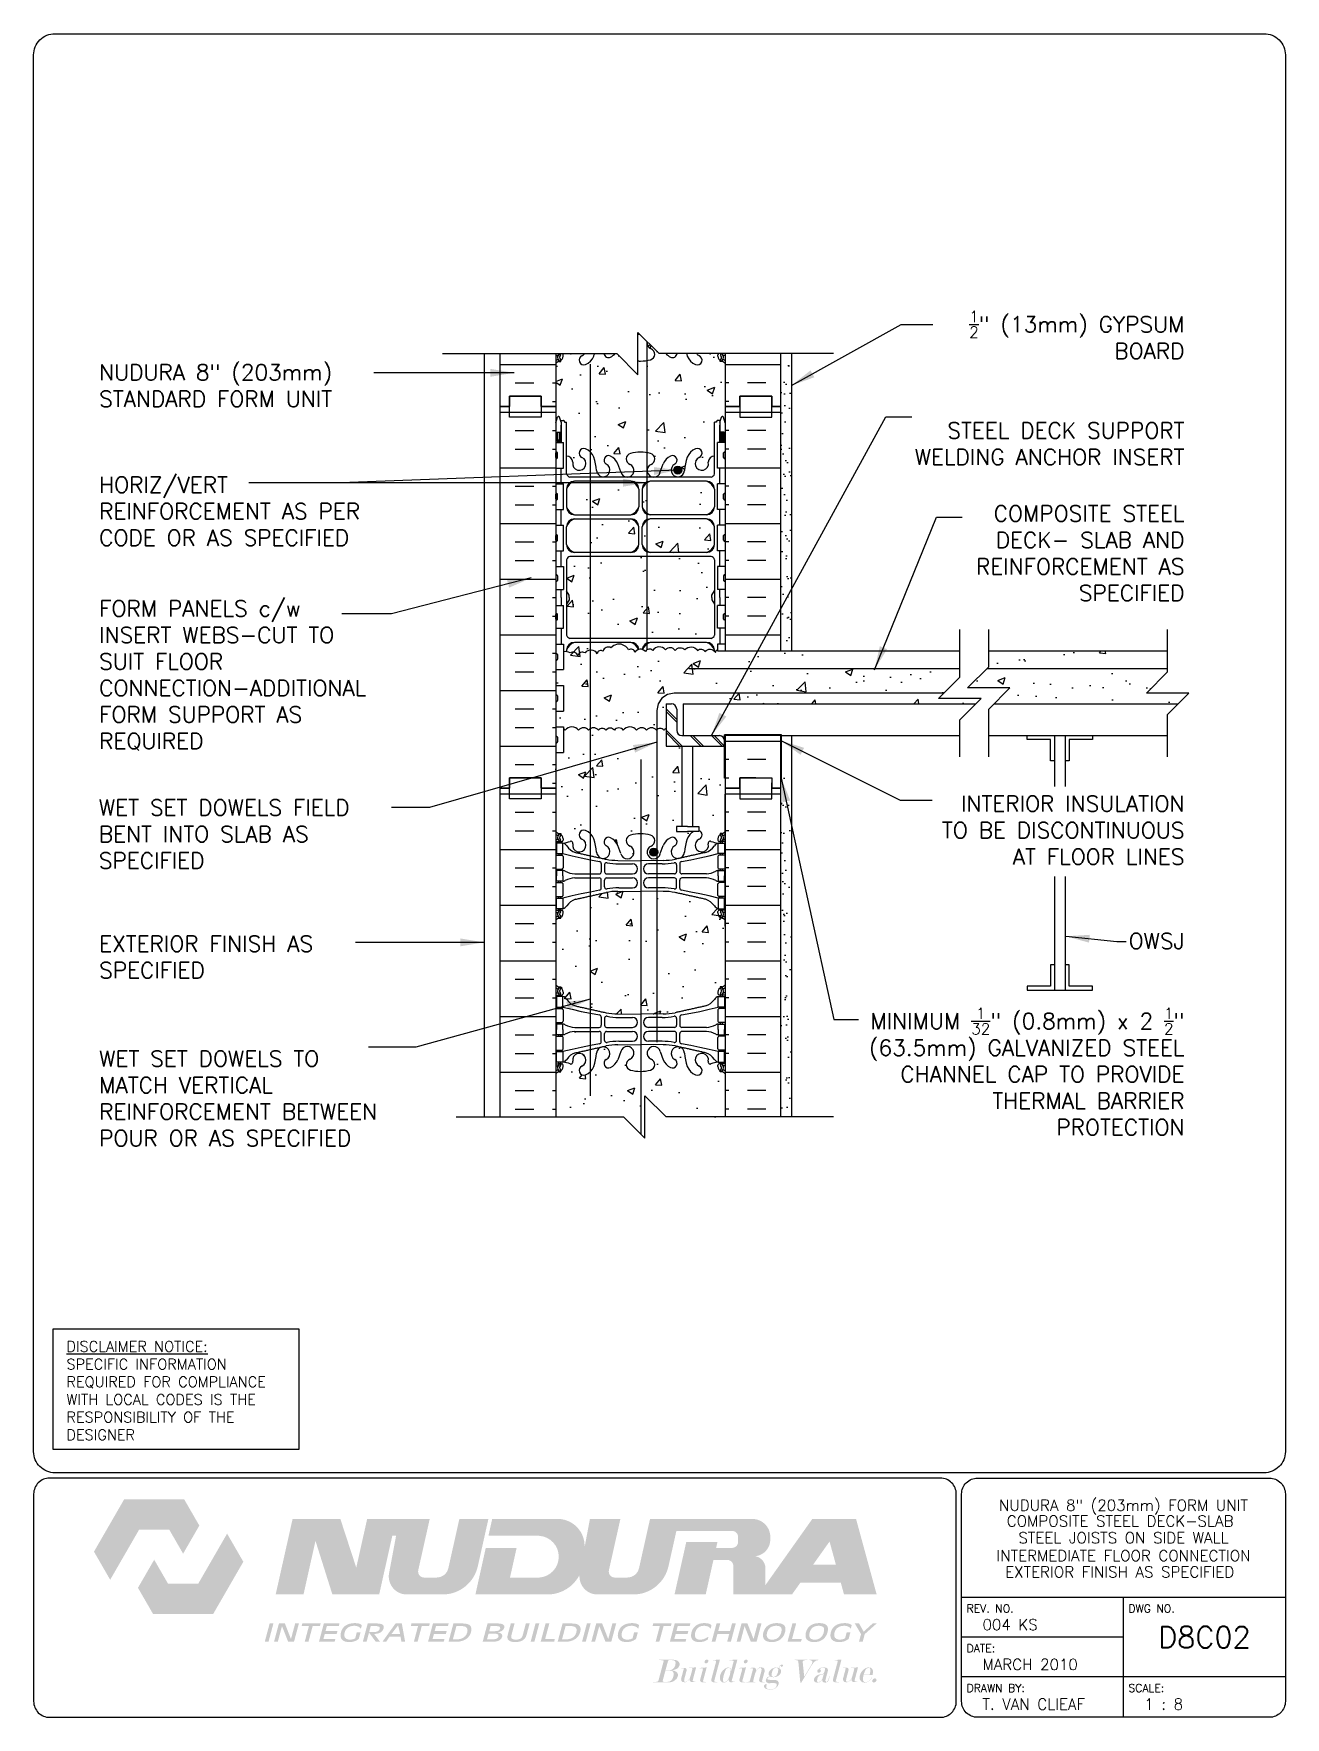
# Paper-space layout 'D8C02' of a CAD drawing. Header units: inches. Extents: x 0.42 to 7.8, y 0.49 to 10.41.
# The model-space entities are those that its viewports show. They can reach past a viewport. Long polylines and large blocks are cut down to what shows.
import ezdxf
from ezdxf.enums import TextEntityAlignment as Align

# ---------------------------------------------------------------- set-up
doc = ezdxf.new("R2010")
doc.units = ezdxf.units.IN
doc.header["$LTSCALE"] = 0.5
doc.header["$MEASUREMENT"] = 0
doc.linetypes.add('DASHED2', pattern=[0.375, 0.25, -0.125])
for name, color, linetype in [('HATCH', 12, 'Continuous'), ('line25', 2, 'Continuous'), ('LINE3', 3, 'Continuous'), ('LINE50', 5, 'Continuous'), ('LINE9', 9, 'Continuous'), ('LOGO', 7, 'Continuous'), ('TBK_LINE65', 3, 'Continuous'), ('TBK_TEXT', 4, 'Continuous'), ('TEXT', 4, 'Continuous'), ('Web_Edge', 9, 'Continuous')]:
    doc.layers.add(name, color=color, linetype=linetype)
doc.styles.add('DIM', font='romans.shx', dxfattribs={"width": 0.7})
doc.styles.add('ROMANS', font='romans.shx', dxfattribs={"height": 0.75})
doc.styles.get("Standard").update_dxf_attribs({"font": 'romans.shx', "height": 0.75})
doc.linetypes.add('STEEL', pattern='A,0.5,-0.2,["X",Standard,S=0.1,R=0,X=-0.1,Y=-0.05],-0.1', length=0.8)
doc.dimstyles.new('ext_12', dxfattribs={"dimscale": 12, "dimtxt": 0.09375, "dimasz": 0.09375, "dimexe": 0.09375, "dimexo": 0.0625, "dimgap": 0.0625, "dimtad": 1, "dimdec": 1, "dimzin": 3, "dimdsep": 46, "dimlunit": 4, "dimtxsty": 'DIM', "dimcen": 0.09, "dimdle": 0.09375, "dimclrt": 4, "dimadec": 0, "dimazin": 0, "dimtfac": 1, "dimtdec": 1, "dimtmove": 2, "dimatfit": 3, "dimfxl": 1, "dimfrac": 2, "dimtolj": 1, "dimtzin": 0, "dimarcsym": 0})
pattern_1 = [(37.5, (203.9153, 6.1828), (-0.0314967, 0.963412), [0, -0.76, 0, -0.85, 0, -0.8125]), (7.5, (203.9153, 6.1828), (0.884888, 1.411073), [0, -0.41, 0, -0.685, 0, -0.2625]), (327.5, (203.3003, 6.1828), (1.557071, 0.0028295), [0, -0.25, 0, -0.9, 0, -1.175]), (317.5, (203.3003, 6.1828), (1.503063, 0.438838), [0, -0.125, 0, -0.59, 0, -0.675])]

psp = doc.layouts.new('D8C02')

# ---------------------------------------------------------------- texts
at = {"layer": 'TBK_TEXT', "color": 7, "style": 'ROMANS'}
for s, p in [('REV. NO.', (5.9215, 1.107)), ('DWG NO.', (6.876, 1.107)), ('DATE:', (5.9215, 0.8726)), ('DRAWN BY:', (5.9215, 0.6382)), ('SCALE:', (6.876, 0.6382))]:
    psp.add_text(s, height=0.04688, dxfattribs=at).set_placement(p)
at = {"layer": 'TEXT', "insert": (0.6134, 2.7065), "char_height": 0.0625, "width": 1.41371, "attachment_point": 1, "style": 'ROMANS'}
psp.add_mtext('{\\Fromans.shx|c1;\\LDISCLAIMER NOTICE:\\l\\PSPECIFIC INFORMATION REQUIRED FOR COMPLIANCE WITH LOCAL CODES IS THE RESPONSIBILITY OF THE DESIGNER}', dxfattribs=at)

msp = doc.modelspace()

# ---------------------------------------------------------------- texts
at = {"layer": 'TEXT', "char_height": 0.75, "style": 'ROMANS'}
for s, insert, width, attachment_point in [('\\A1;{\\H0.7x;\\S1/2;}" (13mm) GYPSUM BOARD', (347.28, 162.576), 12.19083, 6), ('NUDURA 8" (203mm) STANDARD FORM UNIT', (296.078, 160.186), 14.63878, 4), ('\\A1;STEEL DECK SUPPORT WELDING ANCHOR INSERT ', (347.28, 157.445), 13.90931, 6), ('HORIZ/VERT REINFORCEMENT AS PER CODE OR AS SPECIFIED', (296.078, 154.262), 14.5082, 4), ('\\A1;COMPOSITE STEEL DECK- SLAB AND REINFORCEMENT AS SPECIFIED', (347.28, 152.28), 13.90931, 6), ('FORM PANELS c/w INSERT WEBS-CUT TO SUIT FLOOR CONNECTION-ADDITIONAL FORM SUPPORT AS REQUIRED', (296.078, 146.515), 14.34197, 4), ('WET SET DOWELS FIELD BENT INTO SLAB AS SPECIFIED', (296.063, 140.663), 13.80847, 1), ('\\A1;INTERIOR INSULATION TO BE DISCONTINUOUS AT FLOOR LINES', (347.28, 139.22), 13.00001, 6), ('EXTERIOR FINISH AS SPECIFIED', (296.078, 133.24), 11.80755, 4), ('\\A1;OWSJ', (347.28, 133.994), 12.22718, 6), ('\\A1;MINIMUM {\\H0.7x;\\S1/32;}" (0.8mm) x 2 {\\H0.7x;\\S1/2;}" (63.5mm) GALVANIZED STEEL CHANNEL CAP TO PROVIDE THERMAL BARRIER PROTECTION  ', (347.28, 127.84), 16.71576, 6), ('WET SET DOWELS TO MATCH VERTICAL REINFORCEMENT BETWEEN POUR OR AS SPECIFIED', (296.078, 126.572), 14.34197, 4)]:
    msp.add_mtext(s, dxfattribs=dict(at, insert=insert, width=width, attachment_point=attachment_point))

# ---------------------------------------------------------------- blocks, each defined once
blk = doc.blocks.new('TITLEBLOCK-Tag')
at = {"style": 'ROMANS'}
for tag, height, p in [('TITLE_LINE_1', 0.065, (0.927, -0.1328)), ('TITLE_LINE_2', 0.065, (0.9294, -0.2258)), ('CENTRE-LINE-3', 0.065, (0.927, -0.3246)), ('TITLE_LINE_4', 0.065, (0.927, -0.4299)), ('TITLE_LINE_5', 0.065, (0.927, -0.526)), ('DWG', 0.125, (1.4043, -0.9102))]:
    blk.add_attdef(tag, text='', height=height, dxfattribs=at).set_placement(p, align=Align.MIDDLE_CENTER)
for tag, p in [('LATEST_REVISION', (0.0954, -0.8366)), ('REVISION_DATE', (0.0954, -1.071)), ('DRAWN_BY', (0.0954, -1.3053)), ('SCALE', (1.0499, -1.3053))]:
    blk.add_attdef(tag, text='', height=0.065, dxfattribs=at).set_placement(p, align=Align.MIDDLE_LEFT)

# ---------------------------------------------------------------- hatches: boundary and pattern name
at = {"layer": 'HATCH'}
h = msp.add_hatch(dxfattribs=at)
h.set_pattern_fill('AR-CONC', color=256, scale=0.5)
h.set_pattern_definition([(50, (0, 0), (3.5863, -0.31376), [0.375, -4.125]), (355, (0, 0), (-0.693757, 3.76096), [0.3, -3.3]), (100.4514, (0.299, -0.026), (2.892544, 3.4472), [0.3187, -3.50571]), (46.1842, (0, 1), (5.336207, -0.827596), [0.5625, -6.1875]), (96.6356, (0.4447, 0.931), (4.67331, 4.87059), [0.47805, -5.25857]), (351.1842, (0, 1), (4.67331, 4.87059), [0.45, -4.95]), (21, (0.5, 0.75), (2.984535, -2.013094), [0.375, -4.125]), (326, (0.5, 0.75), (1.216577, 3.62575), [0.3, -3.3]), (71.4514, (0.7487, 0.5822), (4.201112, 1.612656), [0.3187, -3.50571]), (37.5, (0, 0), (0.0607993, 1.6644693), [0, -3.26, 0, -3.35, 0, -3.3125]), (7.5, (0, 0), (1.315348, 1.9720586), [0, -1.91, 0, -3.185, 0, -1.2625]), (327.5, (-1.115, 0), (2.669112, -0.1127744), [0, -1.25, 0, -3.9, 0, -5.175]), (317.5, (-1.615, 0), (2.915931, 0.500525), [0, -1.625, 0, -2.59, 0, -3.675])])
h.paths.add_polyline_path([(325.617, 161.231, 0.088416), (325.471, 161.328), (325.381, 161.328), (325.381, 161.37, -0.249069), (325.271, 161.577), (325.271, 161.644, -0.250208), (325.299, 161.696), (324.934, 161.696, -0.150542), (324.877, 161.696), (324.256, 161.696, 0.129405), (324.381, 161.597, -1), (324.217, 161.188, -0.21345), (323.825, 161.577, -0.013246), (323.785, 161.696), (323.341, 161.696, -0.505846), (323.035, 161.525, -0.093829), (322.814, 161.696), (322.492, 161.696), (321.932, 162.257, 0.341833), (322.115, 161.919, -0.734872), (322.092, 161.408, -0.068475), (321.617, 161.346, -0.017829), (321.492, 161.35), (321.492, 160.696), (320.492, 161.696), (320.421, 161.696, -0.093829), (320.2, 161.525, -0.505846), (319.894, 161.696), (319.45, 161.696, -0.013246), (319.41, 161.577, -0.21345), (319.018, 161.188, -1), (318.854, 161.597, 0.129405), (318.979, 161.696), (318.358, 161.696, -0.150542), (318.301, 161.696), (317.936, 161.696, -0.250208), (317.963, 161.644), (317.963, 161.577, -0.249069), (317.853, 161.37), (317.853, 161.328), (317.763, 161.328, 0.088416), (317.617, 161.231), (317.617, 159.196), (317.617, 158.437), (317.696, 158.679, -0.725737), (317.802, 158.698), (317.851, 158.548), (317.977, 158.548, -0.414214), (318.027, 158.498), (318.027, 158.468), (318.127, 158.468), (318.127, 156.866, -0.380397), (318.42, 156.571, 2.087231), (318.854, 156.796, -1), (319.018, 157.204, -0.21345), (319.41, 156.815, -0.069923), (319.547, 156.171, 1.629604), (320.018, 156.472, -0.994662), (320.2, 156.867, -0.173075), (320.546, 156.5), (320.689, 156.114, 1.612474), (321.12, 156.473, -0.734872), (321.143, 156.984, -0.068475), (321.617, 157.046, -0.068475), (322.092, 156.984, -0.734872), (322.115, 156.473, 1.612474), (322.546, 156.114), (322.689, 156.5, -0.173075), (323.035, 156.867, -0.994662), (323.217, 156.472, 1.629604), (323.688, 156.171, -0.069923), (323.825, 156.815, -0.21345), (324.217, 157.204, -1), (324.381, 156.796, 2.087231), (324.815, 156.571, -0.380392), (325.107, 156.866), (325.107, 158.468), (325.207, 158.468), (325.207, 158.498, -0.414214), (325.257, 158.548), (325.384, 158.548), (325.426, 158.679, -0.725737), (325.532, 158.698), (325.617, 158.437), (325.617, 159.196)])
h.paths.add_polyline_path([(321.541, 155.31, 0.225652), (321.166, 155.685), (318.503, 155.685, 0.225652), (318.127, 155.31), (318.127, 154.469, 0.225652), (318.503, 154.094), (321.166, 154.094, 0.225652), (321.541, 154.469)])
h.paths.add_polyline_path([(321.541, 153.529, 0.225652), (321.166, 153.904), (318.503, 153.904, 0.225652), (318.127, 153.529), (318.127, 152.688, 0.225652), (318.503, 152.313), (321.166, 152.313, 0.225652), (321.541, 152.688)])
h.paths.add_polyline_path([(325.107, 153.529, 0.225652), (324.732, 153.904), (322.069, 153.904, 0.225652), (321.694, 153.529), (321.694, 152.688, 0.225652), (322.069, 152.313), (324.732, 152.313, 0.225652), (325.107, 152.688)])
h.paths.add_polyline_path([(325.107, 155.31, 0.225652), (324.732, 155.685), (322.069, 155.685, 0.225652), (321.694, 155.31), (321.694, 154.469, 0.225652), (322.069, 154.094), (324.732, 154.094, 0.225652), (325.107, 154.469)])
h.paths.add_polyline_path([(321.166, 148.079), (318.503, 148.079, 0.225652), (318.127, 147.704), (318.127, 147.634, -0.074378), (318.297, 147.58, -0.520567), (318.657, 147.437, -0.520567), (318.998, 147.584, -0.520567), (319.571, 147.545, -0.520567), (319.853, 147.666, -0.520567), (320.214, 147.821, -0.362673), (320.868, 147.921, -0.132818), (321.054, 147.726, -0.520567), (321.358, 147.605, -0.186847), (321.527, 147.741, 0.209087)])
h.paths.add_polyline_path([(324.732, 148.079), (322.069, 148.079, 0.208865), (321.708, 147.741, -0.143015), (321.848, 147.648, -0.520567), (322.193, 147.697, -0.520567), (322.792, 147.719, -0.513851), (323.253, 147.696, -0.513851), (323.713, 147.719, -0.520567), (324.312, 147.697, -0.520567), (324.657, 147.648, -0.451888), (325.107, 147.658), (325.107, 147.704, 0.225652)])
h.paths.add_polyline_path([(336.68, 147.681), (325.253, 147.681), (325.253, 147.738, 0.222996), (325.147, 147.605, 0.520567), (324.657, 147.648, 0.520567), (324.312, 147.697, 0.520567), (323.713, 147.719, 0.513851), (323.253, 147.696, 0.513851), (322.792, 147.719, 0.520567), (322.193, 147.697, 0.520567), (321.848, 147.648, 0.520567), (321.358, 147.605, 0.520567), (321.054, 147.726, 0.132818), (320.868, 147.921, 0.362673), (320.214, 147.821, 0.520567), (319.853, 147.666, 0.520567), (319.571, 147.545, 0.520567), (318.998, 147.584, 0.520567), (318.657, 147.437, 0.520567), (318.297, 147.58, 0.135519), (317.982, 147.639), (317.982, 146.791), (317.617, 146.791), (317.617, 146.041), (317.982, 146.041), (317.982, 144.841), (317.617, 144.841), (317.617, 144.091), (317.982, 144.091), (317.982, 144.008, -0.112865), (318.068, 143.931, -0.520567), (318.694, 143.931, -0.520567), (319.166, 143.931, -0.520567), (319.629, 143.931, -0.520567), (319.983, 143.931, -0.520567), (320.383, 143.931, -0.520567), (320.805, 143.931, -0.520567), (321.431, 143.931, -0.520567), (321.903, 143.931, -0.520567), (322.366, 143.931, -0.520567), (322.72, 143.931, -0.108934), (322.822, 144.025), (322.822, 145.181), (323.072, 145.181, -0.414214), (323.322, 144.931), (323.322, 143.931, 0.414214), (323.572, 143.681), (323.636, 143.681), (323.636, 145.181), (337.43, 145.181), (337.68, 145.431), (335.68, 145.431), (336.68, 146.431)])
h.paths.add_polyline_path([(325.107, 149.884), (324.987, 150.084), (324.987, 150.196), (324.987, 150.309), (325.107, 150.509), (325.107, 151.977, 0.268138), (324.946, 152.126), (318.289, 152.126, 0.268156), (318.127, 151.977), (318.127, 150.509), (318.247, 150.309), (318.247, 150.196), (318.247, 150.084), (318.127, 149.884), (318.127, 148.415, 0.268156), (318.289, 148.267), (324.946, 148.267, 0.268138), (325.107, 148.415)])
h.paths.add_polyline_path([(346.483, 146.681), (346.483, 146.852), (337.966, 146.852), (337.045, 145.931), (339.045, 145.931), (338.295, 145.181), (346.983, 145.181), (347.483, 145.681), (345.483, 145.681)])
h.paths.add_polyline_path([(346.483, 147.681), (338.045, 147.681), (338.045, 146.931), (337.966, 146.852), (346.483, 146.852)])
h.paths.add_polyline_path([(323.586, 143.181), (322.822, 143.181), (322.822, 144.025, 0.108934), (322.72, 143.931, 0.520567), (322.366, 143.931, 0.520567), (321.903, 143.931, 0.520567), (321.431, 143.931, 0.520567), (320.805, 143.931, 0.520567), (320.383, 143.931, 0.520567), (319.983, 143.931, 0.520567), (319.629, 143.931, 0.520567), (319.166, 143.931, 0.520567), (318.694, 143.931, 0.520567), (318.068, 143.931, 0.112865), (317.982, 144.008), (317.982, 142.891), (317.617, 142.891), (317.617, 141.196), (317.617, 139.162, 0.088416), (317.763, 139.065), (317.853, 139.065), (317.853, 139.023, -0.249069), (317.963, 138.816), (317.963, 138.748, -0.414214), (317.901, 138.686), (317.853, 138.686), (317.853, 138.616), (317.958, 138.616, 0.085348), (318.288, 138.691, -0.669601), (318.42, 138.571, 2.087231), (318.854, 138.796, -1), (319.018, 139.204, -0.227838), (319.422, 138.78, -0.06598), (319.547, 138.171, 1.629604), (320.018, 138.472, -1.059167), (320.224, 138.854, -0.16372), (320.546, 138.5), (320.689, 138.114, 1.612474), (321.12, 138.473, -0.734872), (321.143, 138.984, -0.068475), (321.617, 139.046, -0.068475), (322.092, 138.984, -0.734872), (322.115, 138.473, 1.612474), (322.546, 138.114), (322.689, 138.5, -0.16372), (323.011, 138.854, -1.059167), (323.217, 138.472, 1.629604), (323.688, 138.171, -0.06598), (323.813, 138.78, -0.189253), (324.127, 139.162), (324.105, 139.162), (323.836, 139.162), (323.308, 139.162), (323.308, 139.389), (323.586, 139.389)])
h.paths.add_polyline_path([(325.617, 141.681), (325.586, 141.681), (325.586, 143.181), (324.086, 143.181), (324.086, 139.389), (324.365, 139.389), (324.365, 139.21, -0.705124), (324.381, 138.796, 2.087231), (324.815, 138.571, -0.669601), (324.947, 138.691, 0.085348), (325.276, 138.616), (325.381, 138.616), (325.381, 138.686), (325.334, 138.686, -0.414214), (325.271, 138.748), (325.271, 138.816, -0.249069), (325.381, 139.023), (325.381, 139.065), (325.471, 139.065, 0.088416), (325.617, 139.162)])
edge = h.paths.add_edge_path()
edge.add_arc((325.271, 134.609), 0.5, 46.21089, 66.42182)
edge.add_line((325.471, 135.067), (325.381, 135.067))
edge.add_line((325.381, 135.067), (325.381, 135.109))
edge.add_arc((325.521, 135.316), 0.25, 180, 235.9442, ccw=False)
edge.add_line((325.271, 135.316), (325.271, 135.383))
edge.add_arc((325.334, 135.383), 0.0625, 90, 180, ccw=False)
edge.add_line((325.334, 135.446), (325.381, 135.446))
edge.add_line((325.381, 135.446), (325.381, 135.516))
edge.add_line((325.381, 135.516), (325.276, 135.516))
edge.add_arc((325.399, 135.858), 0.364, 212.04242, 250.33874, ccw=False)
edge.add_arc((324.476, 135.247), 0.743, 34.22802, 73.81071)
edge.add_spline(control_points=[(324.683, 135.961), (323.246, 136.282)], knot_values=[0, 0, 1, 1], degree=1, periodic=0)
edge.add_arc((322.689, 133.35), 2.984, 79.25462, 90.09947)
edge.add_line((322.684, 136.334), (321.617, 136.35))
edge.add_line((321.617, 136.35), (320.551, 136.334))
edge.add_arc((320.546, 133.35), 2.984, 89.90053, 100.74538)
edge.add_spline(control_points=[(319.989, 136.282), (318.552, 135.961)], knot_values=[0, 0, 1, 1], degree=1, periodic=0)
edge.add_arc((318.759, 135.247), 0.743, 106.18929, 145.77198)
edge.add_arc((317.836, 135.858), 0.364, 289.66126, 327.95758, ccw=False)
edge.add_line((317.958, 135.516), (317.853, 135.516))
edge.add_line((317.853, 135.516), (317.853, 135.446))
edge.add_line((317.853, 135.446), (317.901, 135.446))
edge.add_arc((317.901, 135.383), 0.0625, 0, 90, ccw=False)
edge.add_line((317.963, 135.383), (317.963, 135.316))
edge.add_arc((317.713, 135.316), 0.25, 304.0558, 360, ccw=False)
edge.add_line((317.853, 135.109), (317.853, 135.067))
edge.add_line((317.853, 135.067), (317.763, 135.067))
edge.add_arc((317.963, 134.609), 0.5, 113.57818, 133.78911)
edge.add_line((317.617, 134.97), (317.617, 131.923))
edge.add_arc((317.963, 132.284), 0.5, 226.21089, 246.42182)
edge.add_line((317.763, 131.826), (317.853, 131.826))
edge.add_line((317.853, 131.826), (317.853, 131.784))
edge.add_arc((317.713, 131.577), 0.25, 0, 55.9442, ccw=False)
edge.add_line((317.963, 131.577), (317.963, 131.509))
edge.add_arc((317.901, 131.509), 0.0625, -90, 0, ccw=False)
edge.add_line((317.901, 131.447), (317.853, 131.447))
edge.add_line((317.853, 131.447), (317.853, 131.377))
edge.add_line((317.853, 131.377), (317.958, 131.377))
edge.add_arc((317.836, 131.034), 0.364, 32.04242, 70.33874, ccw=False)
edge.add_arc((318.759, 131.645), 0.743, 214.22802, 253.81071)
edge.add_spline(control_points=[(318.552, 130.931), (319.989, 130.611)], knot_values=[0, 0, 1, 1], degree=1, periodic=0)
edge.add_arc((320.546, 133.543), 2.984, 259.25462, 270.09947)
edge.add_line((320.551, 130.559), (321.617, 130.543))
edge.add_line((321.617, 130.543), (322.684, 130.559))
edge.add_arc((322.689, 133.543), 2.984, 269.90053, 280.74538)
edge.add_spline(control_points=[(323.246, 130.611), (324.683, 130.931)], knot_values=[0, 0, 1, 1], degree=1, periodic=0)
edge.add_arc((324.476, 131.645), 0.743, 286.18929, 325.77198)
edge.add_arc((325.399, 131.034), 0.364, 109.66126, 147.95758, ccw=False)
edge.add_line((325.276, 131.377), (325.381, 131.377))
edge.add_line((325.381, 131.377), (325.381, 131.447))
edge.add_line((325.381, 131.447), (325.334, 131.447))
edge.add_arc((325.334, 131.509), 0.0625, 180, 270, ccw=False)
edge.add_line((325.271, 131.509), (325.271, 131.577))
edge.add_arc((325.521, 131.577), 0.25, 124.0558, 180, ccw=False)
edge.add_line((325.381, 131.784), (325.381, 131.826))
edge.add_line((325.381, 131.826), (325.471, 131.826))
edge.add_arc((325.271, 132.284), 0.5, 293.57818, 313.78911)
edge.add_line((325.617, 131.923), (325.617, 134.97))
h.paths.add_polyline_path([(325.617, 127.731, 0.088416), (325.471, 127.828), (325.381, 127.828), (325.381, 127.87, -0.249069), (325.271, 128.077), (325.271, 128.144, -0.414214), (325.334, 128.207), (325.381, 128.207), (325.381, 128.277), (325.276, 128.277, 0.085348), (324.947, 128.201, -0.669601), (324.815, 128.322, 2.087231), (324.381, 128.097, -1), (324.217, 127.688, -0.21345), (323.825, 128.077, -0.068226), (323.689, 128.705, 1.753171), (323.238, 128.409, -0.940793), (323.035, 128.025, -0.173075), (322.689, 128.392), (322.546, 128.779, 1.612474), (322.115, 128.419, -0.734872), (322.092, 127.908, -0.068475), (321.617, 127.846, -0.068475), (321.143, 127.908, -0.734872), (321.12, 128.419, 1.612474), (320.689, 128.779), (320.546, 128.392, -0.173075), (320.2, 128.025, -0.940793), (319.997, 128.409, 1.753171), (319.546, 128.705, -0.068226), (319.41, 128.077, -0.21345), (319.018, 127.688, -1), (318.854, 128.097, 2.087231), (318.42, 128.322, -0.669601), (318.288, 128.201, 0.085348), (317.958, 128.277), (317.853, 128.277), (317.853, 128.207), (317.901, 128.207, -0.414214), (317.963, 128.144), (317.963, 128.077, -0.249069), (317.853, 127.87), (317.853, 127.828), (317.763, 127.828, 0.088416), (317.617, 127.731), (317.617, 125.696), (320.821, 125.696), (321.821, 124.696), (321.821, 126.696), (322.821, 125.696), (325.617, 125.696)])
h = msp.add_hatch(dxfattribs=at)
h.set_pattern_fill('AR-CONC', color=256, scale=0.5, style=0)
h.set_pattern_definition([(310, (77.3645, 307.758), (3.5863, 0.31376), [0.375, -4.125]), (5, (77.3645, 307.758), (-0.693757, -3.76096), [0.3, -3.3]), (259.5486, (77.6634, 307.7843), (2.892547, -3.447198), [0.3187, -3.50571]), (313.8158, (77.3645, 306.758), (5.336205, 0.827595), [0.5625, -6.1875]), (263.3644, (77.809, 306.827), (4.67331, -4.87059), [0.47805, -5.25856]), (8.8158, (77.3645, 306.758), (4.67331, -4.87059), [0.45, -4.95]), (339, (77.8645, 307.008), (2.984535, 2.013094), [0.375, -4.125]), (34, (77.8645, 307.008), (1.216577, -3.62575), [0.3, -3.3]), (288.5486, (78.1132, 307.176), (4.201113, -1.612652), [0.3187, -3.50571]), (322.5, (77.3645, 307.7581), (0.060799, -1.664469), [0, -3.26, 0, -3.35, 0, -3.3125]), (352.5, (77.3645, 307.7581), (1.315348, -1.972059), [0, -1.91, 0, -3.185, 0, -1.2625]), (32.5, (76.2495, 307.7581), (2.669112, 0.1127744), [0, -1.25, 0, -3.9, 0, -5.175]), (42.5, (75.7495, 307.758), (2.91593, -0.500525), [0, -1.625, 0, -2.59, 0, -3.675])])
h.paths.add_polyline_path([(322.853, 161.163, -0.047762), (322.828, 161.194, -0.520567), (322.618, 161.194, -0.520567), (322.408, 161.194, -0.520567), (322.067, 161.194, -0.520567), (321.625, 161.194, -0.012139), (321.617, 161.183), (321.617, 161.346, 0.068475), (322.092, 161.408, 0.734872), (322.115, 161.919, -1.612474), (322.546, 162.279), (322.689, 161.892, 0.097022), (322.853, 161.655)])
h = msp.add_hatch(dxfattribs=at)
h.set_pattern_fill('INSUL', color=256, scale=7, style=0)
h.set_pattern_definition([(0, (-2608.544, -237.8133), (0, 2.625), []), (0, (-2608.544, -236.9383), (0, 2.625), [0.875, -0.875]), (0, (-2608.544, -236.0633), (0, 2.625), [0.875, -0.875])])
h.paths.add_polyline_path([(317.617, 161.696), (314.992, 161.696), (314.992, 159.196), (315.43, 159.196), (315.43, 159.696), (316.93, 159.696), (316.93, 159.196), (317.617, 159.196)])
h = msp.add_hatch(dxfattribs=at)
h.set_pattern_fill('INSUL', color=256, scale=7, style=0)
h.set_pattern_definition([(180, (3251.779, -237.8133), (0, 2.625), []), (180, (3251.779, -236.9383), (0, 2.625), [0.875, -0.875]), (180, (3251.779, -236.0633), (0, 2.625), [0.875, -0.875])])
h.paths.add_polyline_path([(328.242, 161.696), (325.617, 161.696), (325.617, 159.196), (326.305, 159.196), (326.305, 159.696), (327.805, 159.696), (327.805, 159.196), (328.242, 159.196)])
h = msp.add_hatch(dxfattribs=at)
h.set_pattern_fill('AR-SAND', color=256, scale=0.5, style=0)
h.set_pattern_definition(pattern_1)
h.paths.add_polyline_path([(328.742, 152.371), (328.242, 152.187), (328.242, 147.681), (328.742, 147.696)])
h.paths.add_polyline_path([(328.742, 161.696), (328.242, 161.696), (328.242, 152.696), (328.242, 152.187), (328.742, 152.371)])
h = msp.add_hatch(dxfattribs=at)
h.set_pattern_fill('INSUL', color=256, scale=7, style=0)
h.set_pattern_definition([(0, (-2608.544, -255.8133), (0, 2.625), []), (0, (-2608.544, -254.9383), (0, 2.625), [0.875, -0.875]), (0, (-2608.544, -254.0633), (0, 2.625), [0.875, -0.875])])
h.paths.add_polyline_path([(314.992, 141.196), (315.43, 141.196), (315.43, 141.696), (316.93, 141.696), (316.93, 141.196), (317.617, 141.196), (317.617, 159.196), (316.93, 159.196), (316.93, 159.696), (315.43, 159.696), (315.43, 159.196), (314.992, 159.196)])
h = msp.add_hatch(dxfattribs=at)
h.set_pattern_fill('INSUL', color=256, scale=7, style=0)
h.set_pattern_definition([(180, (3251.779, -255.8133), (0, 2.625), []), (180, (3251.779, -254.9383), (0, 2.625), [0.875, -0.875]), (180, (3251.779, -254.0633), (0, 2.625), [0.875, -0.875])])
h.paths.add_polyline_path([(325.617, 147.681), (328.242, 147.681), (328.242, 159.196), (327.805, 159.196), (327.805, 159.696), (326.305, 159.696), (326.305, 159.196), (325.617, 159.196)])
h = msp.add_hatch(dxfattribs=at)
h.set_pattern_fill('INSUL', color=256, scale=7, style=0)
h.set_pattern_definition([(180, (3251.779, -255.5757), (0, 2.625), []), (180, (3251.779, -254.7007), (0, 2.625), [0.875, -0.875]), (180, (3251.779, -253.8257), (0, 2.625), [0.875, -0.875])])
h.paths.add_polyline_path([(328.242, 143.694), (325.617, 143.694), (325.617, 141.434), (326.305, 141.434), (326.305, 141.934), (327.805, 141.934), (327.805, 141.434), (328.242, 141.434)])
h = msp.add_hatch(dxfattribs=at)
h.set_pattern_fill('INSUL', color=256, scale=7, style=0)
h.set_pattern_definition([(0, (-2608.544, -273.8133), (0, 2.625), []), (0, (-2608.544, -272.9383), (0, 2.625), [0.875, -0.875]), (0, (-2608.544, -272.0633), (0, 2.625), [0.875, -0.875])])
h.paths.add_polyline_path([(314.992, 125.696), (317.617, 125.696), (317.617, 141.196), (316.93, 141.196), (316.93, 141.696), (315.43, 141.696), (315.43, 141.196), (314.992, 141.196)])
h = msp.add_hatch(dxfattribs=at)
h.set_pattern_fill('INSUL', color=256, scale=7, style=0)
h.set_pattern_definition([(180, (3251.779, -273.8133), (0, 2.625), []), (180, (3251.779, -272.9383), (0, 2.625), [0.875, -0.875]), (180, (3251.779, -272.0633), (0, 2.625), [0.875, -0.875])])
h.paths.add_polyline_path([(325.617, 125.696), (328.242, 125.696), (328.242, 141.196), (327.805, 141.196), (327.805, 141.696), (326.305, 141.696), (326.305, 141.196), (325.617, 141.196)])
h = msp.add_hatch(dxfattribs=at)
h.set_pattern_fill('AR-SAND', color=256, scale=0.5, style=0)
h.set_pattern_definition(pattern_1)
h.paths.add_polyline_path([(328.742, 141.696), (328.242, 141.696), (328.242, 134.696), (328.242, 125.696), (328.742, 125.696)])
h = msp.add_hatch(dxfattribs=at)
h.set_pattern_fill('AR-CONC', color=256, scale=0.5, style=0)
h.set_pattern_definition([(50, (317.5014, 101.419), (3.5863, -0.31376), [0.375, -4.125]), (355, (317.5014, 101.419), (-0.69376, 3.76096), [0.3, -3.3]), (100.451, (317.8003, 101.3928), (2.89255, 3.4472), [0.3187, -3.5057]), (46.184, (317.5014, 102.419), (5.3362, -0.8276), [0.5625, -6.1875]), (96.636, (317.946, 102.35), (4.6733, 4.8706), [0.47805, -5.2586]), (351.184, (317.5014, 102.419), (4.6733, 4.8706), [0.45, -4.95]), (21, (318.0014, 102.169), (2.98454, -2.0131), [0.375, -4.125]), (326, (318.0014, 102.169), (1.2166, 3.62575), [0.3, -3.3]), (71.451, (318.25, 102.0012), (4.2011, 1.61265), [0.3187, -3.5057]), (37.5, (317.5014, 101.419), (0.0608, 1.66447), [0, -3.26, 0, -3.35, 0, -3.3125]), (7.5, (317.5014, 101.419), (1.31535, 1.97206), [0, -1.91, 0, -3.185, 0, -1.2625]), (327.5, (316.3864, 101.419), (2.66911, -0.112774), [0, -1.25, 0, -3.9, 0, -5.175]), (317.5, (315.8864, 101.419), (2.91593, 0.50052), [0, -1.625, 0, -2.59, 0, -3.675])])
h.paths.add_polyline_path([(318.511, 129.732, 0.101659), (318.062, 129.605, -0.124673), (317.958, 129.577), (317.853, 129.577), (317.853, 129.507), (317.901, 129.507, -0.414214), (317.963, 129.444), (317.963, 128.909, -0.414214), (317.901, 128.847), (317.853, 128.847), (317.853, 128.777), (317.958, 128.777, -0.011655), (319.244, 129.064), (319.244, 129.732)])
h = msp.add_hatch(dxfattribs=at)
h.set_pattern_fill('AR-CONC', color=256, scale=0.5, style=0)
h.set_pattern_definition([(310, (77.3645, 274.258), (3.5863, 0.31376), [0.375, -4.125]), (5, (77.3645, 274.258), (-0.693757, -3.76096), [0.3, -3.3]), (259.5486, (77.6634, 274.2843), (2.892547, -3.447198), [0.3187, -3.50571]), (313.8158, (77.3645, 273.258), (5.336205, 0.827595), [0.5625, -6.1875]), (263.3644, (77.809, 273.327), (4.67331, -4.87059), [0.47805, -5.25856]), (8.8158, (77.3645, 273.258), (4.67331, -4.87059), [0.45, -4.95]), (339, (77.8645, 273.508), (2.984535, 2.013094), [0.375, -4.125]), (34, (77.8645, 273.508), (1.216577, -3.62575), [0.3, -3.3]), (288.5486, (78.1132, 273.676), (4.201113, -1.612652), [0.3187, -3.50571]), (322.5, (77.3645, 274.2581), (0.060799, -1.664469), [0, -3.26, 0, -3.35, 0, -3.3125]), (352.5, (77.3645, 274.2581), (1.315348, -1.972059), [0, -1.91, 0, -3.185, 0, -1.2625]), (32.5, (76.2495, 274.2581), (2.669112, 0.1127744), [0, -1.25, 0, -3.9, 0, -5.175]), (42.5, (75.7495, 274.258), (2.91593, -0.500525), [0, -1.625, 0, -2.59, 0, -3.675])])
h.paths.add_polyline_path([(318.887, 127.678, -0.47015), (318.696, 127.694, -0.520567), (318.472, 127.694, -0.520567), (318.045, 127.694, -0.505235), (317.617, 127.683), (317.617, 127.731, -0.088416), (317.763, 127.828), (317.853, 127.828), (317.853, 127.87, 0.249069), (317.963, 128.077), (317.963, 128.144, 0.414214), (317.901, 128.207), (317.853, 128.207), (317.853, 128.277), (317.958, 128.277, -0.087457), (318.296, 128.198, 0.638777), (318.42, 128.322, -2.087231), (318.854, 128.097, 0.73446)])
at = {"layer": 'LINE3'}
for points in [[(323.189, 156.202, 1), (323.564, 156.202, 1)], [(322.429, 138.186, 1), (322.054, 138.186, 1)]]:
    msp.add_hatch(color=256, dxfattribs=at).paths.add_polyline_path(points)

# ---------------------------------------------------------------- linework, layer by layer
at = {"layer": 'HATCH'}
for p, q in [((322.822, 144.945), (323.322, 144.445)), ((322.822, 144.82), (323.322, 144.32)), ((322.822, 143.945), (323.586, 143.181)), ((322.822, 143.82), (323.461, 143.181)), ((323.961, 143.681), (324.461, 143.181)), ((324.086, 143.681), (324.586, 143.181)), ((324.961, 143.681), (325.461, 143.181)), ((325.086, 143.681), (325.586, 143.181))]:
    msp.add_line(p, q, dxfattribs=at)
for points in [[(320.868, 147.921, 0.362673), (320.214, 147.821, 0.520567), (319.853, 147.666, 0.520567), (319.571, 147.545, 0.520567), (318.998, 147.584, 0.520567), (318.657, 147.437, 0.520567), (318.297, 147.58, 0.135519), (317.982, 147.639, 0.104331)], [(323.253, 147.696, 0.513851), (322.792, 147.719, 0.520567), (322.193, 147.697, 0.520567), (321.848, 147.648, 0.520567), (321.358, 147.605, 0.520567), (321.054, 147.726, 0.132818), (320.868, 147.921, 0.132818)], [(323.253, 147.696, -0.513851), (323.713, 147.719, -0.520567), (324.312, 147.697, -0.520567), (324.657, 147.648, -0.520567), (325.147, 147.605, -0.222996), (325.253, 147.738, -0.222996)], [(320.085, 144.025, 0.108934), (319.983, 143.931, 0.520567), (319.629, 143.931, 0.520567), (319.166, 143.931, 0.520567), (318.694, 143.931, 0.520567), (318.068, 143.931, 0.112865), (317.982, 144.008, 0.112865)], [(322.822, 144.025, 0.108934), (322.72, 143.931, 0.520567), (322.366, 143.931, 0.520567), (321.903, 143.931, 0.520567), (321.431, 143.931, 0.520567), (320.805, 143.931, 0.520567), (320.383, 143.931, 0.520567), (319.983, 143.931)]]:
    msp.add_lwpolyline(points, format="xyb", dxfattribs=at)
at = {"layer": 'line25'}
for p, q in [((317.617, 161.696), (317.617, 159.196)), ((325.617, 161.696), (325.617, 159.196)), ((317.617, 159.196), (317.617, 141.196)), ((325.617, 159.196), (325.617, 147.696)), ((325.617, 159.196), (325.617, 147.681)), ((317.617, 157.501), (317.982, 157.501)), ((317.982, 156.301), (317.982, 157.501)), ((325.617, 157.501), (325.253, 157.501)), ((325.253, 156.301), (325.253, 157.501)), ((317.617, 156.301), (317.982, 156.301)), ((325.617, 156.301), (325.253, 156.301)), ((317.617, 155.551), (317.982, 155.551)), ((317.982, 154.351), (317.982, 155.551)), ((325.617, 155.551), (325.253, 155.551)), ((325.253, 154.351), (325.253, 155.551)), ((317.617, 154.351), (317.982, 154.351)), ((325.617, 154.351), (325.253, 154.351)), ((317.617, 153.601), (317.982, 153.601)), ((317.982, 152.401), (317.982, 153.601)), ((325.617, 153.601), (325.253, 153.601)), ((325.253, 152.401), (325.253, 153.601)), ((317.617, 152.401), (317.982, 152.401)), ((325.617, 152.401), (325.253, 152.401)), ((317.617, 151.651), (317.982, 151.651)), ((317.982, 151.651), (317.982, 150.571)), ((325.617, 151.651), (325.253, 151.651)), ((325.253, 151.651), (325.253, 150.571)), ((317.617, 150.571), (317.982, 150.571)), ((325.617, 150.571), (325.253, 150.571)), ((317.617, 149.821), (317.982, 149.821)), ((317.982, 148.741), (317.982, 149.821)), ((325.617, 149.821), (325.253, 149.821)), ((325.253, 148.741), (325.253, 149.821)), ((317.617, 148.741), (317.982, 148.741)), ((325.617, 148.741), (325.253, 148.741)), ((317.617, 147.991), (317.982, 147.991)), ((317.982, 147.991), (317.982, 146.791)), ((325.617, 147.991), (325.253, 147.991)), ((325.253, 147.991), (325.253, 147.681)), ((325.617, 147.991), (325.253, 147.991)), ((325.253, 147.681), (336.68, 147.681)), ((338.045, 147.681), (346.483, 147.681)), ((317.617, 146.791), (317.982, 146.791)), ((317.617, 146.041), (317.982, 146.041)), ((317.982, 146.041), (317.982, 144.841)), ((317.617, 144.841), (317.982, 144.841)), ((322.822, 145.181), (322.822, 143.181)), ((322.822, 145.181), (323.072, 145.181)), ((323.322, 144.931), (323.322, 143.931)), ((317.617, 144.091), (317.982, 144.091)), ((317.982, 144.091), (317.982, 142.891)), ((322.822, 143.181), (325.586, 143.181)), ((323.572, 143.681), (325.336, 143.681)), ((323.586, 139.389), (323.586, 143.181)), ((324.086, 139.389), (324.086, 143.181)), ((328.274, 143.712), (325.586, 143.712)), ((325.586, 141.681), (325.586, 143.712)), ((325.586, 143.181), (325.586, 143.431)), ((328.242, 143.681), (325.617, 143.681)), ((325.617, 143.681), (325.617, 141.681)), ((325.617, 143.443), (325.617, 125.696)), ((328.242, 143.681), (328.242, 141.681)), ((328.274, 141.681), (328.274, 143.712)), ((317.617, 142.891), (317.982, 142.891)), ((325.617, 141.681), (325.586, 141.681)), ((328.242, 141.681), (328.274, 141.681)), ((317.617, 141.196), (317.617, 125.696)), ((325.617, 134.696), (325.617, 140.915))]:
    msp.add_line(p, q, dxfattribs=at)
at = {"layer": 'line25', "color": 192}
for p, q in [((328.242, 143.681), (336.68, 143.681)), ((338.045, 143.681), (346.483, 143.681))]:
    msp.add_line(p, q, dxfattribs=at)
at = {"layer": 'line25'}
for points in [[(323.836, 139.389), (323.308, 139.389), (323.308, 139.162), (323.836, 139.162)], [(323.836, 139.389), (324.365, 139.389), (324.365, 139.162), (324.105, 139.162)], [(324.105, 139.162), (323.836, 139.162)]]:
    msp.add_lwpolyline(points, dxfattribs=at)
for centre, start, end in [((323.072, 144.931), 0, 90), ((323.572, 143.931), 180, 270), ((325.336, 143.431), 0, 90)]:
    msp.add_arc(centre, 0.25, start, end, dxfattribs=at)
at = {"layer": 'LINE3'}
for p, q in [((321.919, 162.27), (321.919, 147.728)), ((319.244, 161.196), (319.244, 126.696)), ((335.466, 145.681), (323.202, 145.681)), ((335.93, 145.681), (323.666, 145.681)), ((322.389, 144.869), (322.389, 129.222)), ((321.633, 142.552), (321.633, 124.884))]:
    msp.add_line(p, q, dxfattribs=at)
for centre in [(323.376, 156.202), (322.241, 138.186)]:
    msp.add_circle(centre, 0.188, dxfattribs=at)
msp.add_arc((323.202, 144.869), 0.812, 90, 180, dxfattribs=at)
at = {"layer": 'LINE50'}
for p, q in [((314.992, 159.196), (314.992, 161.696)), ((328.242, 159.196), (328.242, 161.696)), ((314.992, 141.196), (314.992, 159.196)), ((328.242, 147.681), (328.242, 159.196)), ((328.242, 134.696), (328.242, 143.681)), ((328.242, 143.4), (328.242, 143.443)), ((326.305, 141.196), (326.305, 141.696)), ((326.305, 141.696), (327.805, 141.696)), ((327.805, 141.696), (327.805, 141.196)), ((314.992, 125.696), (314.992, 141.196)), ((325.617, 141.196), (326.305, 141.196)), ((327.805, 141.196), (328.242, 141.196)), ((328.242, 125.696), (328.242, 141.196))]:
    msp.add_line(p, q, dxfattribs=at)
for points in [[(314.992, 159.196), (315.43, 159.196), (315.43, 159.696), (316.93, 159.696), (316.93, 159.196), (317.617, 159.196)], [(317.617, 159.196), (316.93, 159.196), (316.93, 159.696), (315.43, 159.696), (315.43, 159.196), (314.992, 159.196)], [(328.242, 159.196), (327.805, 159.196), (327.805, 159.696), (326.305, 159.696), (326.305, 159.196), (325.617, 159.196)], [(325.617, 159.196), (326.305, 159.196), (326.305, 159.696), (327.805, 159.696), (327.805, 159.196), (328.242, 159.196)], [(314.992, 141.196), (315.43, 141.196), (315.43, 141.696), (316.93, 141.696), (316.93, 141.196), (317.617, 141.196)], [(317.617, 141.196), (316.93, 141.196), (316.93, 141.696), (315.43, 141.696), (315.43, 141.196), (314.992, 141.196)], [(327.055, 141.696), (326.305, 141.696), (326.305, 141.196), (325.617, 141.196)], [(328.242, 141.196), (327.805, 141.196), (327.805, 141.459)]]:
    msp.add_lwpolyline(points, dxfattribs=at)
at = {"layer": 'LINE9'}
for p, q in [((321.492, 160.696), (321.492, 162.696)), ((321.492, 162.696), (322.492, 161.696)), ((312.271, 161.696), (320.492, 161.696)), ((314.242, 161.696), (314.242, 125.696)), ((320.492, 161.696), (321.492, 160.696)), ((330.714, 161.696), (322.492, 161.696)), ((328.742, 161.696), (328.742, 147.696)), ((317.617, 156.791), (317.617, 157.011)), ((317.617, 156.956), (317.617, 156.956)), ((317.617, 156.846), (317.617, 156.846)), ((317.657, 157.051), (317.657, 157.051)), ((317.657, 156.751), (317.657, 156.751)), ((317.697, 156.791), (317.697, 157.011)), ((325.537, 156.791), (325.537, 157.011)), ((325.577, 157.051), (325.577, 157.051)), ((325.577, 156.751), (325.577, 156.751)), ((325.617, 156.791), (325.617, 157.011)), ((325.617, 156.956), (325.617, 156.956)), ((325.617, 156.846), (325.617, 156.846)), ((317.617, 154.841), (317.617, 155.061)), ((317.617, 155.006), (317.617, 155.006)), ((317.617, 154.896), (317.617, 154.896)), ((317.657, 155.101), (317.657, 155.101)), ((317.697, 154.841), (317.697, 155.061)), ((325.537, 154.841), (325.537, 155.061)), ((325.577, 155.101), (325.577, 155.101)), ((325.617, 154.841), (325.617, 155.061)), ((325.617, 155.006), (325.617, 155.006)), ((325.617, 154.896), (325.617, 154.896)), ((317.657, 154.801), (317.657, 154.801)), ((325.577, 154.801), (325.577, 154.801)), ((317.617, 152.891), (317.617, 153.111)), ((317.617, 153.056), (317.617, 153.056)), ((317.617, 152.946), (317.617, 152.946)), ((317.657, 153.151), (317.657, 153.151)), ((317.657, 152.851), (317.657, 152.851)), ((317.697, 152.891), (317.697, 153.111)), ((325.537, 152.891), (325.537, 153.111)), ((325.577, 153.151), (325.577, 153.151)), ((325.577, 152.851), (325.577, 152.851)), ((325.617, 152.891), (325.617, 153.111)), ((325.617, 153.056), (325.617, 153.056)), ((325.617, 152.946), (325.617, 152.946)), ((317.617, 151.221), (317.617, 151.001)), ((317.617, 151.166), (317.617, 151.166)), ((317.617, 151.056), (317.617, 151.056)), ((317.657, 151.261), (317.657, 151.261)), ((317.657, 150.961), (317.657, 150.961)), ((317.697, 151.221), (317.697, 151.001)), ((325.537, 151.221), (325.537, 151.001)), ((325.577, 151.261), (325.577, 151.261)), ((325.577, 150.961), (325.577, 150.961)), ((325.617, 151.221), (325.617, 151.001)), ((325.617, 151.166), (325.617, 151.166)), ((325.617, 151.056), (325.617, 151.056)), ((317.617, 149.171), (317.617, 149.391)), ((317.617, 149.336), (317.617, 149.336)), ((317.657, 149.431), (317.657, 149.431)), ((317.697, 149.171), (317.697, 149.391)), ((325.537, 149.171), (325.537, 149.391)), ((325.577, 149.431), (325.577, 149.431)), ((325.617, 149.171), (325.617, 149.391)), ((325.617, 149.336), (325.617, 149.336)), ((317.617, 149.226), (317.617, 149.226)), ((317.657, 149.131), (317.657, 149.131)), ((325.577, 149.131), (325.577, 149.131)), ((325.617, 149.226), (325.617, 149.226)), ((317.617, 147.501), (317.617, 147.281)), ((317.617, 147.446), (317.617, 147.446)), ((317.617, 147.336), (317.617, 147.336)), ((317.657, 147.541), (317.657, 147.541)), ((317.657, 147.241), (317.657, 147.241)), ((317.697, 147.501), (317.697, 147.281)), ((317.617, 145.551), (317.617, 145.331)), ((317.617, 145.496), (317.617, 145.496)), ((317.617, 145.386), (317.617, 145.386)), ((317.697, 145.551), (317.697, 145.331)), ((317.657, 145.291), (317.657, 145.291)), ((323.636, 145.181), (337.43, 145.181)), ((323.636, 145.181), (323.636, 143.681)), ((338.295, 145.181), (346.983, 145.181)), ((317.617, 143.601), (317.617, 143.381)), ((317.617, 143.546), (317.617, 143.546)), ((317.617, 143.436), (317.617, 143.436)), ((317.657, 143.641), (317.657, 143.641)), ((317.657, 143.341), (317.657, 143.341)), ((317.697, 143.601), (317.697, 143.381)), ((328.242, 143.443), (328.242, 143.681)), ((328.742, 143.681), (328.742, 125.696)), ((341.149, 143.681), (341.149, 141.279)), ((341.649, 143.681), (341.649, 141.279)), ((341.149, 137.033), (341.149, 131.681)), ((341.649, 137.033), (341.649, 131.681)), ((321.821, 124.696), (321.821, 126.696)), ((321.821, 126.696), (322.821, 125.696)), ((312.921, 125.696), (320.821, 125.696)), ((320.821, 125.696), (321.821, 124.696)), ((330.721, 125.696), (322.821, 125.696))]:
    msp.add_line(p, q, dxfattribs=at)
at = {"layer": 'LINE9', "linetype": 'STEEL'}
for p, q in [((323.894, 146.852), (336.68, 146.852)), ((337.966, 146.852), (346.483, 146.852))]:
    msp.add_line(p, q, dxfattribs=at)
at = {"layer": 'LINE9', "linetype": 'DASHED2', "ltscale": 0.15}
for points in [[(316.93, 159.196), (316.93, 159.196), (316.93, 158.696), (315.43, 158.696), (315.43, 159.196), (315.43, 159.196)], [(316.93, 159.196), (316.93, 159.196), (316.93, 158.696), (315.43, 158.696), (315.43, 159.196), (315.43, 159.196)], [(326.305, 159.196), (326.305, 159.196), (326.305, 158.696), (327.805, 158.696), (327.805, 159.196), (327.805, 159.196)], [(326.305, 159.196), (326.305, 159.196), (326.305, 158.696), (327.805, 158.696), (327.805, 159.196), (327.805, 159.196)], [(316.93, 141.196), (316.93, 141.196), (316.93, 140.696), (315.43, 140.696), (315.43, 141.196), (315.43, 141.196)], [(316.93, 141.196), (316.93, 141.196), (316.93, 140.696), (315.43, 140.696), (315.43, 141.196), (315.43, 141.196)], [(326.305, 141.196), (326.305, 141.196), (326.305, 140.696), (327.805, 140.696), (327.805, 141.196), (327.805, 141.196)], [(326.305, 141.196), (326.305, 141.196), (326.305, 140.696), (327.805, 140.696), (327.805, 141.196), (327.805, 141.196)]]:
    msp.add_lwpolyline(points, dxfattribs=at)
at = {"layer": 'LINE9'}
for points in [[(336.68, 142.681), (336.68, 144.431), (337.68, 145.431), (335.68, 145.431), (336.68, 146.431), (336.68, 148.681)], [(338.045, 142.681), (338.045, 144.931), (339.045, 145.931), (337.045, 145.931), (338.045, 146.931), (338.045, 148.681)], [(346.483, 142.681), (346.483, 144.681), (347.483, 145.681), (345.483, 145.681), (346.483, 146.681), (346.483, 148.681)], [(341.149, 142.494), (340.962, 142.494), (340.962, 143.494), (339.86, 143.494), (339.86, 143.681), (342.939, 143.681), (342.939, 143.494), (341.837, 143.494), (341.837, 142.494), (341.649, 142.494)], [(341.149, 132.869), (340.962, 132.869), (340.962, 131.869), (339.86, 131.869), (339.86, 131.681), (342.939, 131.681), (342.939, 131.869), (341.837, 131.869), (341.837, 132.869), (341.649, 132.869)]]:
    msp.add_lwpolyline(points, dxfattribs=at)
for centre, start, end in [((317.657, 157.011), 90, 180), ((317.657, 156.791), 180, 270), ((317.657, 157.011), 360, 90), ((317.657, 156.791), 270, 0), ((325.577, 157.011), 90, 180), ((325.577, 156.791), 180, 270), ((325.577, 157.011), 0, 90), ((325.577, 156.791), 270, 0), ((317.657, 155.061), 90, 180), ((317.657, 154.841), 180, 270), ((317.657, 155.061), 360, 90), ((317.657, 154.841), 270, 0), ((325.577, 155.061), 90, 180), ((325.577, 154.841), 180, 270), ((325.577, 155.061), 0, 90), ((325.577, 154.841), 270, 0), ((317.657, 153.111), 90, 180), ((317.657, 152.891), 180, 270), ((317.657, 153.111), 360, 90), ((317.657, 152.891), 270, 0), ((325.577, 153.111), 90, 180), ((325.577, 152.891), 180, 270), ((325.577, 153.111), 0, 90), ((325.577, 152.891), 270, 0), ((317.657, 151.221), 90, 180), ((317.657, 151.001), 180, 270), ((317.657, 151.221), 0, 90), ((317.657, 151.001), 270, 0), ((325.577, 151.221), 90, 180), ((325.577, 151.001), 180, 270), ((325.577, 151.221), 360, 90), ((325.577, 151.001), 270, 0), ((317.657, 149.391), 90, 180), ((317.657, 149.391), 360, 90), ((325.577, 149.391), 90, 180), ((325.577, 149.391), 0, 90), ((317.657, 149.171), 180, 270), ((317.657, 149.171), 270, 0), ((325.577, 149.171), 180, 270), ((325.577, 149.171), 270, 0), ((317.657, 147.501), 90, 180), ((317.657, 147.281), 180, 270), ((317.657, 147.501), 0, 90), ((317.657, 147.281), 270, 0), ((317.657, 145.551), 90, 180), ((317.657, 145.331), 180, 270), ((317.657, 145.551), 0, 90), ((317.657, 145.331), 270, 0), ((317.657, 143.601), 90, 180), ((317.657, 143.381), 180, 270), ((317.657, 143.601), 0, 90), ((317.657, 143.381), 270, 0)]:
    msp.add_arc(centre, 0.04, start, end, dxfattribs=at)
at = {"layer": 'Web_Edge'}
for p, q in [((321.492, 162.609), (321.579, 162.61)), ((317.617, 161.607), (317.695, 161.607)), ((317.763, 161.328), (317.853, 161.328)), ((317.853, 161.328), (317.853, 161.37)), ((317.963, 161.577), (317.963, 161.644)), ((325.271, 161.577), (325.271, 161.644)), ((325.381, 161.328), (325.381, 161.37)), ((325.471, 161.328), (325.381, 161.328)), ((325.617, 161.607), (325.54, 161.607)), ((317.617, 158.437), (317.702, 158.698)), ((317.877, 158.468), (317.802, 158.698)), ((317.851, 158.548), (317.977, 158.548)), ((317.877, 158.468), (317.877, 157.501)), ((318.017, 158.498), (318.017, 158.498)), ((318.027, 158.498), (318.027, 158.498)), ((318.027, 158.498), (318.027, 158.468)), ((318.027, 158.468), (318.127, 158.468)), ((318.127, 156.021), (318.127, 158.468)), ((325.207, 158.468), (325.107, 158.468)), ((325.107, 156.021), (325.107, 158.468)), ((325.207, 158.498), (325.207, 158.498)), ((325.207, 158.498), (325.207, 158.468)), ((325.384, 158.548), (325.257, 158.548)), ((325.357, 158.468), (325.432, 158.698)), ((325.357, 158.468), (325.357, 157.501)), ((325.617, 158.437), (325.532, 158.698)), ((320.689, 156.114), (320.546, 156.5)), ((322.546, 156.114), (322.689, 156.5)), ((324.946, 155.873), (318.289, 155.873)), ((321.166, 155.685), (318.503, 155.685)), ((324.732, 155.685), (322.069, 155.685)), ((318.127, 155.31), (318.127, 154.469)), ((321.541, 155.31), (321.541, 154.469)), ((321.694, 155.311), (321.694, 154.47)), ((325.107, 155.31), (325.107, 154.469)), ((318.503, 154.094), (321.166, 154.094)), ((324.732, 154.094), (322.069, 154.094)), ((318.127, 152.688), (318.127, 153.529)), ((318.503, 153.904), (321.166, 153.904)), ((321.541, 152.688), (321.541, 153.529)), ((321.694, 152.687), (321.694, 153.528)), ((324.732, 153.904), (322.069, 153.904)), ((325.107, 152.688), (325.107, 153.529)), ((318.127, 151.977), (318.127, 148.415)), ((324.946, 152.126), (318.289, 152.126)), ((321.166, 152.313), (318.503, 152.313)), ((324.732, 152.313), (322.069, 152.313)), ((325.107, 151.977), (325.107, 148.415)), ((318.247, 150.309), (318.127, 150.509)), ((318.247, 150.309), (318.127, 150.509)), ((318.247, 150.084), (318.127, 149.884)), ((318.247, 150.084), (318.127, 149.884)), ((318.247, 150.196), (318.247, 150.309)), ((318.247, 150.196), (318.247, 150.309)), ((318.247, 150.196), (318.247, 150.084)), ((318.247, 150.196), (318.247, 150.084)), ((324.987, 150.309), (325.107, 150.509)), ((324.987, 150.309), (325.107, 150.509)), ((324.987, 150.196), (324.987, 150.309)), ((324.987, 150.196), (324.987, 150.309)), ((324.987, 150.196), (324.987, 150.084)), ((324.987, 150.196), (324.987, 150.084)), ((324.987, 150.084), (325.107, 149.884)), ((324.987, 150.084), (325.107, 149.884)), ((318.127, 147.704), (318.127, 147.634)), ((324.946, 148.267), (318.289, 148.267)), ((321.166, 148.079), (318.503, 148.079)), ((324.732, 148.079), (322.069, 148.079)), ((325.107, 147.704), (325.107, 147.658)), ((317.763, 139.065), (317.853, 139.065)), ((317.853, 139.065), (317.853, 139.023)), ((325.471, 139.065), (325.381, 139.065)), ((325.381, 139.065), (325.381, 139.023)), ((317.617, 138.786), (317.695, 138.786)), ((317.617, 138.686), (317.901, 138.686)), ((317.763, 138.686), (317.763, 138.616)), ((317.853, 138.686), (317.853, 138.616)), ((317.963, 138.816), (317.963, 138.748)), ((320.689, 138.114), (320.546, 138.5)), ((322.546, 138.114), (322.689, 138.5)), ((325.271, 138.816), (325.271, 138.748)), ((325.617, 138.686), (325.334, 138.686)), ((325.381, 138.686), (325.381, 138.616)), ((325.471, 138.686), (325.471, 138.616)), ((325.617, 138.786), (325.54, 138.786)), ((317.617, 138.046), (317.901, 138.046)), ((317.617, 137.386), (317.901, 137.386)), ((317.763, 138.116), (317.763, 138.046)), ((317.763, 137.386), (317.763, 137.316)), ((317.853, 138.116), (317.853, 138.046)), ((317.853, 137.386), (317.853, 137.316)), ((317.963, 137.983), (317.963, 137.448)), ((319.766, 137.646), (319.766, 137.261)), ((319.918, 137.584), (319.918, 137.261)), ((320.551, 137.798), (321.617, 137.782)), ((320.598, 137.63), (321.245, 137.63)), ((322.684, 137.798), (321.617, 137.782)), ((322.637, 137.63), (321.99, 137.63)), ((323.317, 137.584), (323.317, 137.261)), ((323.469, 137.646), (323.469, 137.261)), ((325.271, 137.983), (325.271, 137.448)), ((325.617, 138.046), (325.334, 138.046)), ((325.617, 137.386), (325.334, 137.386)), ((325.381, 138.116), (325.381, 138.046)), ((325.381, 137.386), (325.381, 137.316)), ((325.471, 138.116), (325.471, 138.046)), ((325.471, 137.386), (325.471, 137.316)), ((317.617, 136.746), (317.901, 136.746)), ((317.763, 136.746), (317.763, 136.816)), ((317.853, 136.746), (317.853, 136.816)), ((317.963, 136.148), (317.963, 136.683)), ((318.511, 137.16), (319.666, 137.161)), ((318.511, 136.971), (319.666, 136.97)), ((319.766, 136.486), (319.766, 136.87)), ((319.918, 136.548), (319.918, 136.87)), ((320.018, 137.161), (321.245, 137.161)), ((320.018, 136.97), (321.245, 136.97)), ((323.217, 137.161), (321.99, 137.161)), ((323.217, 136.97), (321.99, 136.97)), ((323.317, 136.548), (323.317, 136.87)), ((323.469, 136.486), (323.469, 136.87)), ((324.724, 137.16), (323.569, 137.161)), ((324.724, 136.971), (323.569, 136.97)), ((325.271, 136.148), (325.271, 136.683)), ((325.617, 136.746), (325.334, 136.746)), ((325.381, 136.746), (325.381, 136.816)), ((325.471, 136.746), (325.471, 136.816)), ((317.617, 136.086), (317.901, 136.086)), ((317.763, 136.016), (317.763, 136.086)), ((317.853, 136.016), (317.853, 136.086)), ((320.551, 136.334), (321.617, 136.35)), ((320.598, 136.502), (321.245, 136.502)), ((322.684, 136.334), (321.617, 136.35)), ((322.637, 136.502), (321.99, 136.502)), ((325.617, 136.086), (325.334, 136.086)), ((325.381, 136.016), (325.381, 136.086)), ((325.471, 136.016), (325.471, 136.086)), ((317.617, 135.446), (317.901, 135.446)), ((317.617, 135.346), (317.695, 135.346)), ((317.763, 135.446), (317.763, 135.516)), ((317.763, 135.067), (317.853, 135.067)), ((317.853, 135.446), (317.853, 135.516)), ((317.853, 135.067), (317.853, 135.109)), ((317.963, 135.316), (317.963, 135.383)), ((325.271, 135.316), (325.271, 135.383)), ((325.617, 135.446), (325.334, 135.446)), ((325.381, 135.446), (325.381, 135.516)), ((325.381, 135.067), (325.381, 135.109)), ((325.471, 135.067), (325.381, 135.067)), ((325.471, 135.446), (325.471, 135.516)), ((325.617, 135.346), (325.54, 135.346)), ((317.763, 131.826), (317.853, 131.826)), ((317.853, 131.826), (317.853, 131.784)), ((325.471, 131.826), (325.381, 131.826)), ((325.381, 131.826), (325.381, 131.784)), ((317.617, 131.547), (317.695, 131.547)), ((317.617, 131.447), (317.901, 131.447)), ((317.763, 131.447), (317.763, 131.377)), ((317.853, 131.447), (317.853, 131.377)), ((317.963, 131.577), (317.963, 131.509)), ((325.271, 131.577), (325.271, 131.509)), ((325.617, 131.447), (325.334, 131.447)), ((325.381, 131.447), (325.381, 131.377)), ((325.471, 131.447), (325.471, 131.377)), ((325.617, 131.547), (325.54, 131.547)), ((317.617, 130.807), (317.901, 130.807)), ((317.763, 130.877), (317.763, 130.807)), ((317.853, 130.877), (317.853, 130.807)), ((317.963, 130.744), (317.963, 130.209)), ((319.766, 130.407), (319.766, 130.022)), ((319.918, 130.345), (319.918, 130.022)), ((320.551, 130.559), (321.617, 130.543)), ((320.598, 130.391), (321.245, 130.391)), ((322.684, 130.559), (321.617, 130.543)), ((322.637, 130.391), (321.99, 130.391)), ((323.317, 130.345), (323.317, 130.022)), ((323.469, 130.407), (323.469, 130.022)), ((325.271, 130.744), (325.271, 130.209)), ((325.617, 130.807), (325.334, 130.807)), ((325.381, 130.877), (325.381, 130.807)), ((325.471, 130.877), (325.471, 130.807)), ((317.617, 130.147), (317.901, 130.147)), ((317.617, 129.507), (317.901, 129.507)), ((317.763, 130.147), (317.763, 130.077)), ((317.763, 129.507), (317.763, 129.577)), ((317.853, 130.147), (317.853, 130.077)), ((317.853, 129.507), (317.853, 129.577)), ((317.963, 128.909), (317.963, 129.444)), ((318.511, 129.921), (319.666, 129.922)), ((318.511, 129.732), (319.666, 129.731)), ((319.766, 129.247), (319.766, 129.631)), ((319.918, 129.309), (319.918, 129.631)), ((320.018, 129.922), (321.245, 129.922)), ((320.018, 129.731), (321.245, 129.731)), ((323.217, 129.922), (321.99, 129.922)), ((323.217, 129.731), (321.99, 129.731)), ((323.317, 129.309), (323.317, 129.631)), ((323.469, 129.247), (323.469, 129.631)), ((324.724, 129.921), (323.569, 129.922)), ((324.724, 129.732), (323.569, 129.731)), ((325.271, 128.909), (325.271, 129.444)), ((325.617, 130.147), (325.334, 130.147)), ((325.617, 129.507), (325.334, 129.507)), ((325.381, 130.147), (325.381, 130.077)), ((325.381, 129.507), (325.381, 129.577)), ((325.471, 130.147), (325.471, 130.077)), ((325.471, 129.507), (325.471, 129.577)), ((317.617, 128.847), (317.901, 128.847)), ((317.763, 128.777), (317.763, 128.847)), ((317.853, 128.777), (317.853, 128.847)), ((320.689, 128.779), (320.546, 128.392)), ((320.551, 129.095), (321.617, 129.111)), ((320.598, 129.263), (321.245, 129.263)), ((322.684, 129.095), (321.617, 129.111)), ((322.637, 129.263), (321.99, 129.263)), ((322.546, 128.779), (322.689, 128.392)), ((325.617, 128.847), (325.334, 128.847)), ((325.381, 128.777), (325.381, 128.847)), ((325.471, 128.777), (325.471, 128.847)), ((317.617, 128.207), (317.901, 128.207)), ((317.617, 128.107), (317.695, 128.107)), ((317.763, 128.207), (317.763, 128.277)), ((317.853, 128.207), (317.853, 128.277)), ((317.853, 127.828), (317.853, 127.87)), ((317.963, 128.077), (317.963, 128.144)), ((325.271, 128.077), (325.271, 128.144)), ((325.617, 128.207), (325.334, 128.207)), ((325.381, 128.207), (325.381, 128.277)), ((325.381, 127.828), (325.381, 127.87)), ((325.471, 128.207), (325.471, 128.277)), ((325.617, 128.107), (325.54, 128.107)), ((317.763, 127.828), (317.853, 127.828)), ((325.471, 127.828), (325.381, 127.828))]:
    msp.add_line(p, q, dxfattribs=at)
for points in [[(317.877, 157.501), (317.877, 158.318)], [(325.357, 157.501), (325.357, 158.318)], [(317.877, 155.551), (317.877, 156.301)], [(325.357, 155.551), (325.357, 156.301)], [(317.877, 153.601), (317.877, 154.351)], [(325.357, 153.601), (325.357, 154.351)], [(317.877, 151.651), (317.877, 152.401)], [(325.357, 151.651), (325.357, 152.401)], [(317.877, 150.196), (317.877, 150.571)], [(317.877, 150.196), (317.877, 149.821)], [(325.357, 150.196), (325.357, 150.571)], [(325.357, 150.196), (325.357, 149.821)], [(317.877, 148.741), (317.877, 147.991)], [(325.357, 148.741), (325.357, 147.991)], [(317.958, 137.066), (317.958, 137.316), (317.658, 137.316), (317.658, 137.066)], [(317.958, 137.066), (317.958, 136.816), (317.658, 136.816), (317.658, 137.066)], [(325.276, 137.066), (325.276, 137.316), (325.576, 137.316), (325.576, 137.066)], [(325.276, 137.066), (325.276, 136.816), (325.576, 136.816), (325.576, 137.066)], [(317.958, 129.827), (317.958, 130.077), (317.658, 130.077), (317.658, 129.827)], [(317.958, 129.827), (317.958, 129.577), (317.658, 129.577), (317.658, 129.827)], [(325.276, 129.827), (325.276, 130.077), (325.576, 130.077), (325.576, 129.827)], [(325.276, 129.827), (325.276, 129.577), (325.576, 129.577), (325.576, 129.827)]]:
    msp.add_lwpolyline(points, dxfattribs=at)
for points in [[(317.827, 157.558), (317.677, 157.558), (317.677, 157.998), (317.827, 157.998)], [(317.787, 157.618), (317.717, 157.618), (317.717, 157.998), (317.787, 157.998)], [(325.407, 157.558), (325.557, 157.558), (325.557, 157.998), (325.407, 157.998)], [(325.447, 157.618), (325.517, 157.618), (325.517, 157.998), (325.447, 157.998)], [(317.658, 138.116), (317.958, 138.116), (317.958, 138.616), (317.658, 138.616)], [(325.576, 138.116), (325.276, 138.116), (325.276, 138.616), (325.576, 138.616)], [(317.658, 136.016), (317.958, 136.016), (317.958, 135.516), (317.658, 135.516)], [(325.576, 136.016), (325.276, 136.016), (325.276, 135.516), (325.576, 135.516)], [(317.658, 130.877), (317.958, 130.877), (317.958, 131.377), (317.658, 131.377)], [(325.576, 130.877), (325.276, 130.877), (325.276, 131.377), (325.576, 131.377)], [(317.658, 128.777), (317.958, 128.777), (317.958, 128.277), (317.658, 128.277)], [(325.576, 128.777), (325.276, 128.777), (325.276, 128.277), (325.576, 128.277)]]:
    msp.add_lwpolyline(points, close=True, dxfattribs=at)
for centre, radius, start, end in [((322.241, 162.206), 0.314, 170.70311, 246.19163), ((317.963, 160.87), 0.6, 114.92523, 125.21678), ((317.963, 160.87), 0.5, 109.47122, 133.78911), ((317.696, 161.587), 0.0196, 344.5099, 90.59684), ((317.957, 161.522), 0.25, 137.53913, 219.88549), ((317.701, 161.433), 0.021, 296.00427, 16.536), ((317.799, 161.391), 0.045, 220.8121, 38.552), ((317.806, 161.661), 0.045, 127.7168, 137.53913), ((317.957, 161.522), 0.16, 137.53913, 219.99992), ((317.713, 161.577), 0.25, 289.47122, 360), ((317.806, 161.661), 0.045, 317.53913, 52.2832), ((317.901, 161.644), 0.0625, 360, 56.18976), ((318.329, 161.789), 0.0968, 252.87769, 287.12231), ((318.936, 161.392), 0.22, 111.80375, 291.80375), ((318.728, 161.884), 0.314, 293.80837, 323.30196), ((318.779, 161.821), 0.677, 290.68025, 338.87611), ((317.188, 162.386), 2.365, 339.99849, 343.03399), ((320.11, 161.723), 0.217, 187.14407, 294.47356), ((319.859, 162.193), 0.75, 297.02953, 318.47087), ((321.606, 163.1), 1.754, 266.29131, 270.37708), ((321.629, 163.1), 1.754, 269.62292, 285.29183), ((322.023, 161.667), 0.268, 284.78919, 70.03375), ((323.376, 162.193), 0.75, 221.52913, 242.97047), ((323.125, 161.723), 0.217, 245.52644, 352.85593), ((326.047, 162.386), 2.365, 196.96601, 200.00151), ((324.456, 161.821), 0.677, 201.12389, 249.31975), ((324.299, 161.392), 0.22, 248.19625, 68.19625), ((324.507, 161.884), 0.314, 216.69804, 246.19163), ((324.906, 161.789), 0.0968, 252.87769, 287.12231), ((325.334, 161.644), 0.0625, 123.81024, 180), ((325.521, 161.577), 0.25, 180, 250.52878), ((325.429, 161.661), 0.045, 127.7168, 222.46087), ((325.436, 161.391), 0.045, 141.448, 319.1879), ((325.278, 161.522), 0.16, 320.00008, 42.46087), ((325.271, 160.87), 0.5, 46.21089, 70.52878), ((325.429, 161.661), 0.045, 42.46087, 52.2832), ((325.278, 161.522), 0.25, 320.11451, 42.46087), ((325.534, 161.433), 0.021, 163.464, 243.99573), ((325.539, 161.587), 0.0196, 89.40316, 195.4901), ((325.271, 160.87), 0.6, 54.78322, 65.07477), ((317.752, 158.671), 0.0567, 28.07249, 151.92751), ((317.977, 158.498), 0.05, 0, 90), ((325.257, 158.498), 0.05, 90, 180), ((325.482, 158.671), 0.0567, 28.07249, 151.92751), ((318.936, 157), 0.22, 68.19625, 248.19625), ((324.299, 157), 0.22, 291.80375, 111.80375), ((318.108, 156.554), 0.313, 3.13894, 86.44561), ((318.728, 156.509), 0.314, 168.58862, 66.19163), ((318.779, 156.571), 0.677, 21.12389, 69.31975), ((317.188, 156.006), 2.365, 4.38947, 20.00151), ((319.859, 156.202), 0.314, 182.73571, 63.93483), ((320.11, 156.669), 0.217, 65.52644, 238.53701), ((319.859, 156.199), 0.75, 23.69375, 62.97047), ((320.994, 156.186), 0.314, 193.41463, 66.19163), ((321.212, 156.725), 0.268, 104.78919, 250.03375), ((321.606, 155.292), 1.754, 89.62292, 105.29183), ((321.629, 155.292), 1.754, 74.70817, 90.37708), ((322.241, 156.186), 0.314, 113.80837, 346.58537), ((322.023, 156.725), 0.268, 289.96625, 75.21081), ((323.376, 156.199), 0.75, 117.02953, 156.30625), ((323.125, 156.669), 0.217, 301.46299, 114.47356), ((323.376, 156.202), 0.314, 116.06517, 357.26429), ((326.047, 156.006), 2.365, 159.99849, 175.61053), ((324.456, 156.571), 0.677, 110.68025, 158.87611), ((324.507, 156.509), 0.314, 113.80837, 11.41138), ((325.127, 156.554), 0.313, 93.55539, 176.86106), ((318.336, 156.086), 0.219, 197.38821, 257.4322), ((318.709, 155.103), 0.617, 109.56816, 160.43184), ((318.503, 155.31), 0.375, 90, 180), ((320.959, 155.103), 0.617, 19.56816, 70.43184), ((321.166, 155.31), 0.375, 360, 90), ((322.276, 155.103), 0.617, 109.56816, 160.43184), ((322.069, 155.31), 0.375, 90, 180), ((324.526, 155.103), 0.617, 19.56816, 70.43184), ((324.732, 155.31), 0.375, 360, 90), ((324.899, 156.086), 0.219, 282.5678, 342.60827), ((318.709, 154.676), 0.617, 199.56816, 250.43184), ((318.503, 154.469), 0.375, 180, 270), ((320.959, 154.676), 0.617, 289.56816, 340.43184), ((321.166, 154.469), 0.375, 270, 0), ((322.276, 154.676), 0.617, 199.56816, 250.43184), ((322.069, 154.469), 0.375, 180, 270), ((324.526, 154.676), 0.617, 289.56816, 340.43184), ((324.732, 154.469), 0.375, 270, 0), ((318.709, 153.322), 0.617, 109.56816, 160.43184), ((318.503, 153.529), 0.375, 90, 180), ((320.959, 153.322), 0.617, 19.56816, 70.43184), ((321.166, 153.529), 0.375, 360, 90), ((322.276, 153.322), 0.617, 109.56816, 160.43184), ((322.069, 153.529), 0.375, 90, 180), ((324.526, 153.322), 0.617, 19.56816, 70.43184), ((324.732, 153.529), 0.375, 360, 90), ((318.709, 152.895), 0.617, 199.56816, 250.43184), ((318.503, 152.688), 0.375, 180, 270), ((320.959, 152.895), 0.617, 289.56816, 340.43184), ((321.166, 152.688), 0.375, 270, 0), ((322.276, 152.895), 0.617, 199.56816, 250.43184), ((322.069, 152.688), 0.375, 180, 270), ((324.526, 152.895), 0.617, 289.56816, 340.43184), ((324.732, 152.688), 0.375, 270, 0), ((318.336, 151.912), 0.219, 102.5678, 162.61199), ((324.899, 151.912), 0.219, 17.39173, 77.4322), ((318.336, 148.48), 0.219, 197.38801, 257.4322), ((318.709, 147.498), 0.617, 109.56816, 160.43184), ((318.503, 147.704), 0.375, 90, 180), ((320.959, 147.498), 0.617, 23.19317, 70.43184), ((321.166, 147.704), 0.375, 6.11677, 90), ((322.069, 147.704), 0.375, 90, 173.81321), ((322.276, 147.498), 0.617, 109.56816, 156.75806), ((324.526, 147.498), 0.617, 19.56816, 70.43184), ((324.732, 147.704), 0.375, 360, 90), ((324.899, 148.48), 0.219, 282.5678, 342.60827), ((317.963, 139.523), 0.5, 226.21089, 250.52878), ((317.963, 139.523), 0.6, 234.78322, 245.07477), ((317.957, 138.87), 0.25, 140.11451, 222.46087), ((317.701, 138.96), 0.021, 343.464, 63.99573), ((317.799, 139.001), 0.045, 321.448, 139.1879), ((317.713, 138.816), 0.25, 0, 70.52878), ((317.957, 138.87), 0.16, 140.00008, 222.46087), ((318.936, 139), 0.22, 68.19625, 248.19625), ((318.779, 138.571), 0.677, 21.12389, 69.31975), ((321.212, 138.725), 0.268, 104.78919, 250.03375), ((321.606, 137.292), 1.754, 89.62292, 105.29183), ((321.629, 137.292), 1.754, 74.70817, 90.37708), ((322.023, 138.725), 0.268, 289.96625, 75.21081), ((324.456, 138.571), 0.677, 119.15389, 158.87611), ((324.299, 139), 0.22, 291.80375, 72.55807), ((325.521, 138.816), 0.25, 109.47122, 180), ((325.436, 139.001), 0.045, 40.8121, 218.552), ((325.278, 138.87), 0.16, 317.53913, 39.99992), ((325.271, 139.523), 0.5, 289.47122, 313.78911), ((325.278, 138.87), 0.25, 317.53913, 39.88549), ((325.534, 138.96), 0.021, 116.00427, 196.536), ((325.271, 139.523), 0.6, 294.92523, 305.21678), ((317.696, 138.805), 0.0196, 269.40316, 15.4901), ((317.806, 138.732), 0.045, 222.46087, 42.46087), ((317.901, 138.748), 0.0625, 270, 0), ((317.904, 139.611), 0.997, 273.15379, 293.1467), ((317.836, 138.273), 0.364, 34.97751, 70.33874), ((318.759, 138.884), 0.743, 212.79192, 253.81071), ((318.329, 138.604), 0.0968, 340.15513, 110.43307), ((318.728, 138.509), 0.314, 168.58862, 66.19163), ((317.188, 138.006), 2.365, 4.38947, 20.00151), ((319.859, 138.202), 0.314, 182.73571, 63.93483), ((320.11, 138.669), 0.217, 65.52644, 238.53701), ((319.859, 138.199), 0.75, 23.69375, 62.97047), ((320.994, 138.186), 0.314, 193.41463, 66.19163), ((322.241, 138.186), 0.314, 113.80837, 346.58537), ((323.376, 138.199), 0.75, 117.02953, 156.30625), ((323.125, 138.669), 0.217, 301.46299, 114.47356), ((323.376, 138.202), 0.314, 116.06517, 357.26429), ((326.047, 138.006), 2.365, 159.99849, 175.61053), ((324.507, 138.509), 0.314, 113.80837, 11.41138), ((324.476, 138.884), 0.743, 286.18929, 327.20808), ((324.906, 138.604), 0.0968, 69.56693, 199.84487), ((325.331, 139.611), 0.997, 246.8533, 266.84621), ((325.399, 138.273), 0.364, 109.66126, 145.02249), ((325.334, 138.748), 0.0625, 180, 270), ((325.429, 138.732), 0.045, 137.53913, 317.53913), ((325.539, 138.805), 0.0196, 164.5099, 270.59684), ((317.901, 137.983), 0.0625, 0, 90), ((317.901, 137.448), 0.0625, 270, 0), ((324.767, 165.536), 28.253, 256.05522, 259.63434), ((319.666, 137.646), 0.1, 360, 79.63434), ((320.018, 137.584), 0.1, 79.25462, 180), ((320.546, 140.781), 2.984, 259.25462, 270.09947), ((320.593, 140.614), 2.984, 259.25462, 270.09947), ((321.245, 137.395), 0.234, 270, 90), ((321.99, 137.395), 0.234, 90, 270), ((322.642, 140.614), 2.984, 269.90053, 280.74538), ((322.689, 140.781), 2.984, 269.90053, 280.74538), ((323.217, 137.584), 0.1, 0, 100.74538), ((323.569, 137.646), 0.1, 100.36566, 180), ((318.468, 165.536), 28.253, 280.36566, 283.94478), ((325.334, 137.983), 0.0625, 90, 180), ((325.334, 137.448), 0.0625, 180, 270), ((317.901, 136.683), 0.0625, 0, 90), ((317.954, 137.097), 0.219, 60.49375, 88.91995), ((317.954, 137.034), 0.219, 271.08005, 299.50625), ((318.596, 138.317), 1.16, 242.5844, 265.80325), ((318.596, 135.815), 1.16, 94.19675, 117.4156), ((319.666, 137.261), 0.1, 270.03876, 360), ((319.666, 136.87), 0.1, 0, 89.96124), ((320.018, 137.261), 0.1, 180, 270), ((320.018, 136.87), 0.1, 90, 180), ((321.245, 136.736), 0.234, 270, 90), ((321.99, 136.736), 0.234, 90, 270), ((323.217, 137.261), 0.1, 270, 0), ((323.217, 136.87), 0.1, 0, 90), ((323.569, 137.261), 0.1, 180, 269.96124), ((323.569, 136.87), 0.1, 90.03876, 180), ((324.639, 138.317), 1.16, 274.19675, 297.4156), ((324.639, 135.815), 1.16, 62.5844, 85.80325), ((325.281, 137.097), 0.219, 91.08005, 119.50625), ((325.281, 137.034), 0.219, 240.49375, 268.91995), ((325.334, 136.683), 0.0625, 90, 180), ((317.901, 136.148), 0.0625, 270, 0), ((324.767, 108.595), 28.253, 100.36566, 103.94478), ((318.759, 135.247), 0.743, 106.18929, 147.20808), ((319.666, 136.486), 0.1, 280.36566, 0), ((320.018, 136.548), 0.1, 180, 280.74538), ((320.546, 133.35), 2.984, 89.90053, 100.74538), ((320.593, 133.518), 2.984, 89.90053, 100.74538), ((322.642, 133.518), 2.984, 79.25462, 90.09947), ((322.689, 133.35), 2.984, 79.25462, 90.09947), ((323.217, 136.548), 0.1, 259.25462, 0), ((323.569, 136.486), 0.1, 180, 259.63434), ((318.468, 108.595), 28.253, 76.05522, 79.63434), ((324.476, 135.247), 0.743, 32.79192, 73.81071), ((325.334, 136.148), 0.0625, 180, 270), ((317.963, 134.609), 0.6, 114.92523, 125.21678), ((317.963, 134.609), 0.5, 109.47122, 133.78911), ((317.696, 135.326), 0.0196, 344.5099, 90.59684), ((317.957, 135.261), 0.25, 137.53913, 219.88549), ((317.701, 135.172), 0.021, 296.00427, 16.536), ((317.799, 135.13), 0.045, 220.8121, 38.552), ((317.806, 135.4), 0.045, 317.53913, 137.53913), ((317.957, 135.261), 0.16, 137.53913, 219.99992), ((317.713, 135.316), 0.25, 289.47122, 360), ((317.901, 135.383), 0.0625, 360, 90), ((317.836, 135.858), 0.364, 289.66126, 325.02249), ((325.399, 135.858), 0.364, 214.97751, 250.33874), ((325.334, 135.383), 0.0625, 90, 180), ((325.521, 135.316), 0.25, 180, 250.52878), ((325.429, 135.4), 0.045, 42.46087, 222.46087), ((325.436, 135.13), 0.045, 141.448, 319.1879), ((325.278, 135.261), 0.16, 320.00008, 42.46087), ((325.271, 134.609), 0.5, 46.21089, 70.52878), ((325.278, 135.261), 0.25, 320.11451, 42.46087), ((325.534, 135.172), 0.021, 163.464, 243.99573), ((325.539, 135.326), 0.0196, 89.40316, 195.4901), ((325.271, 134.609), 0.6, 54.78322, 65.07477), ((317.963, 132.284), 0.5, 226.21089, 250.52878), ((317.799, 131.762), 0.045, 321.448, 139.1879), ((317.713, 131.577), 0.25, 0, 70.52878), ((325.521, 131.577), 0.25, 109.47122, 180), ((325.436, 131.762), 0.045, 40.8121, 218.552), ((325.271, 132.284), 0.5, 289.47122, 313.78911), ((317.963, 132.284), 0.6, 234.78322, 245.07477), ((317.696, 131.566), 0.0196, 269.40316, 15.4901), ((317.957, 131.631), 0.25, 140.11451, 222.46087), ((317.701, 131.721), 0.021, 343.464, 63.99573), ((317.806, 131.493), 0.045, 222.46087, 42.46087), ((317.957, 131.631), 0.16, 140.00008, 222.46087), ((317.901, 131.509), 0.0625, 270, 0), ((317.836, 131.034), 0.364, 34.97751, 70.33874), ((318.759, 131.645), 0.743, 212.79192, 253.81071), ((324.476, 131.645), 0.743, 286.18929, 327.20808), ((325.399, 131.034), 0.364, 109.66126, 145.02249), ((325.334, 131.509), 0.0625, 180, 270), ((325.429, 131.493), 0.045, 137.53913, 317.53913), ((325.278, 131.631), 0.16, 317.53913, 39.99992), ((325.278, 131.631), 0.25, 317.53913, 39.88549), ((325.534, 131.721), 0.021, 116.00427, 196.536), ((325.539, 131.566), 0.0196, 164.5099, 270.59684), ((325.271, 132.284), 0.6, 294.92523, 305.21678), ((317.901, 130.744), 0.0625, 0, 90), ((324.767, 158.297), 28.253, 256.05522, 259.63434), ((319.666, 130.407), 0.1, 360, 79.63434), ((320.018, 130.345), 0.1, 79.25462, 180), ((320.546, 133.543), 2.984, 259.25462, 270.09947), ((320.593, 133.375), 2.984, 259.25462, 270.09947), ((321.245, 130.156), 0.234, 270, 90), ((321.99, 130.156), 0.234, 90, 270), ((322.642, 133.375), 2.984, 269.90053, 280.74538), ((322.689, 133.543), 2.984, 269.90053, 280.74538), ((323.217, 130.345), 0.1, 0, 100.74538), ((323.569, 130.407), 0.1, 100.36566, 180), ((318.468, 158.297), 28.253, 280.36566, 283.94478), ((325.334, 130.744), 0.0625, 90, 180), ((317.901, 130.209), 0.0625, 270, 0), ((317.901, 129.444), 0.0625, 0, 90), ((317.954, 129.858), 0.219, 60.49375, 88.91995), ((317.954, 129.795), 0.219, 271.08005, 299.50625), ((318.596, 131.078), 1.16, 242.5844, 265.80325), ((318.596, 128.576), 1.16, 94.19675, 117.4156), ((319.666, 130.022), 0.1, 270.03876, 360), ((319.666, 129.631), 0.1, 0, 89.96124), ((320.018, 130.022), 0.1, 180, 270), ((320.018, 129.631), 0.1, 90, 180), ((321.245, 129.497), 0.234, 270, 90), ((321.99, 129.497), 0.234, 90, 270), ((323.217, 130.022), 0.1, 270, 0), ((323.217, 129.631), 0.1, 0, 90), ((323.569, 130.022), 0.1, 180, 269.96124), ((323.569, 129.631), 0.1, 90.03876, 180), ((324.639, 131.078), 1.16, 274.19675, 297.4156), ((324.639, 128.576), 1.16, 62.5844, 85.80325), ((325.281, 129.858), 0.219, 91.08005, 119.50625), ((325.281, 129.795), 0.219, 240.49375, 268.91995), ((325.334, 130.209), 0.0625, 180, 270), ((325.334, 129.444), 0.0625, 90, 180), ((317.901, 128.909), 0.0625, 270, 0), ((324.767, 101.356), 28.253, 100.36566, 103.94478), ((318.759, 128.008), 0.743, 106.18929, 147.20808), ((318.728, 128.384), 0.314, 293.80837, 191.41138), ((317.188, 128.886), 2.365, 339.99849, 355.61053), ((319.859, 128.69), 0.314, 296.06517, 177.26429), ((319.666, 129.247), 0.1, 280.36566, 0), ((320.018, 129.309), 0.1, 180, 280.74538), ((320.546, 126.111), 2.984, 89.90053, 100.74538), ((320.593, 126.279), 2.984, 89.90053, 100.74538), ((320.994, 128.706), 0.314, 293.80837, 166.58537), ((322.241, 128.706), 0.314, 13.41463, 246.19163), ((322.642, 126.279), 2.984, 79.25462, 90.09947), ((322.689, 126.111), 2.984, 79.25462, 90.09947), ((323.376, 128.69), 0.314, 2.73571, 243.93483), ((323.217, 129.309), 0.1, 259.25462, 0), ((323.569, 129.247), 0.1, 180, 259.63434), ((318.468, 101.356), 28.253, 76.05522, 79.63434), ((326.047, 128.886), 2.365, 184.38947, 200.00151), ((324.507, 128.384), 0.314, 348.58862, 246.19163), ((324.476, 128.008), 0.743, 32.79192, 73.81071), ((325.334, 128.909), 0.0625, 180, 270), ((317.963, 127.37), 0.6, 114.92523, 125.21678), ((317.963, 127.37), 0.5, 109.47122, 133.78911), ((317.696, 128.087), 0.0196, 344.5099, 90.59684), ((317.957, 128.022), 0.25, 137.53913, 219.88549), ((317.701, 127.933), 0.021, 296.00427, 16.536), ((317.799, 127.891), 0.045, 220.8121, 38.552), ((317.806, 128.161), 0.045, 317.53913, 137.53913), ((317.957, 128.022), 0.16, 137.53913, 219.99992), ((317.713, 128.077), 0.25, 289.47122, 360), ((317.901, 128.144), 0.0625, 360, 90), ((317.836, 128.619), 0.364, 289.66126, 325.02249), ((317.904, 127.281), 0.997, 66.8533, 86.84621), ((318.329, 128.289), 0.0968, 249.56693, 19.84487), ((318.936, 127.892), 0.22, 111.80375, 291.80375), ((318.779, 128.321), 0.677, 290.68025, 338.87611), ((320.11, 128.223), 0.217, 121.46299, 294.47356), ((319.859, 128.693), 0.75, 297.02953, 336.30625), ((321.212, 128.167), 0.268, 109.96625, 255.21081), ((321.606, 129.6), 1.754, 254.70817, 270.37708), ((321.629, 129.6), 1.754, 269.62292, 285.29183), ((322.023, 128.167), 0.268, 284.78919, 70.03375), ((323.376, 128.693), 0.75, 203.69375, 242.97047), ((323.125, 128.223), 0.217, 245.52644, 58.53701), ((324.456, 128.321), 0.677, 201.12389, 249.31975), ((324.299, 127.892), 0.22, 248.19625, 68.19625), ((324.906, 128.289), 0.0968, 160.15513, 290.43307), ((325.331, 127.281), 0.997, 93.15379, 113.1467), ((325.399, 128.619), 0.364, 214.97751, 250.33874), ((325.334, 128.144), 0.0625, 90, 180), ((325.521, 128.077), 0.25, 180, 250.52878), ((325.429, 128.161), 0.045, 42.46087, 222.46087), ((325.436, 127.891), 0.045, 141.448, 319.1879), ((325.278, 128.022), 0.16, 320.00008, 42.46087), ((325.271, 127.37), 0.5, 46.21089, 70.52878), ((325.278, 128.022), 0.25, 320.11451, 42.46087), ((325.534, 127.933), 0.021, 163.464, 243.99573), ((325.539, 128.087), 0.0196, 89.40316, 195.4901), ((325.271, 127.37), 0.6, 54.78322, 65.07477)]:
    msp.add_arc(centre, radius, start, end, dxfattribs=at)
for points in [[(318.552, 138.17), (319.989, 137.85)], [(324.683, 138.17), (323.246, 137.85)], [(318.552, 135.961), (319.989, 136.282)], [(324.683, 135.961), (323.246, 136.282)], [(318.552, 130.931), (319.989, 130.611)], [(324.683, 130.931), (323.246, 130.611)], [(318.552, 128.722), (319.989, 129.043)], [(324.683, 128.722), (323.246, 129.043)]]:
    msp.add_open_spline(points, degree=1, dxfattribs=at)

msp.set_redraw_order([(e.dxf.handle, doc.entitydb.next_handle()) for e in msp.query("TEXT MTEXT ATTDEF DIMENSION ARC_DIMENSION")])  # texts and dimensions are drawn at this point

# ---------------------------------------------------------------- leaders
at = {"layer": 'TEXT'}
for points, override in [([(328.742, 160.196), (333.917, 163.065), (335.41, 163.065)], {"dimgap": 0.0625, "dimtad": 0}), ([(315.662, 160.79), (310.889, 160.79), (309.036, 160.79)], {"dimgap": 0.0625, "dimtad": 0}), ([(324.961, 143.681), (333.196, 158.722), (334.409, 158.722)], {"dimgap": 0.0625, "dimtad": 0}), ([(323.376, 156.202), (307.482, 155.595), (303.143, 155.595)], {"dimtad": 0}), ([(321.919, 155.608), (305.482, 155.595), (303.143, 155.595)], {"dimtad": 0}), ([(332.655, 146.785), (335.574, 153.988), (336.786, 153.988)], {"dimgap": 0.0625, "dimtad": 0}), ([(316.459, 151.116), (309.865, 149.422), (307.526, 149.422)], {"dimtad": 0}), ([(322.389, 143.369), (311.663, 140.285), (309.861, 140.285)], {"dimgap": 0.0625, "dimtad": 0}), ([(328.242, 143.443), (333.864, 140.637), (335.38, 140.637)], {"dimgap": 0.0625, "dimtad": 0}), ([(328.258, 141.681), (330.744, 130.288), (331.905, 130.288)], {"dimgap": 0.0625, "dimtad": 0}), ([(341.675, 134.217), (344.086, 133.971), (344.534, 133.971)], {"dimgap": 0.0625, "dimtad": 0}), ([(314.242, 133.929), (308.173, 133.929)], {"dimgap": 0.0625, "dimtad": 0}), ([(319.244, 131.246), (311.022, 128.99), (308.777, 128.99)], {"dimgap": 0.0625, "dimtad": 0})]:
    msp.add_leader(points, dimstyle='ext_12', override=override, dxfattribs=at)

# ---------------------------------------------------------------- hatches: boundary and pattern name
at = {"layer": 'LOGO'}
h = psp.add_hatch(color=118, dxfattribs=at)
h.paths.add_polyline_path([(1.3084, 1.7731), (0.9533, 1.7731), (0.7758, 1.4656), (0.8714, 1.2999), (1.0421, 1.5955), (1.2196, 1.5955), (1.3015, 1.4537), (1.3971, 1.6193)])
h.paths.add_polyline_path([(3.5239, 1.6586), (3.1242, 1.6586), (3.102, 1.5589), (3.4023, 1.5589, -0.930471), (3.4023, 1.313), (3.2292, 1.313), (3.2681, 1.4879), (3.0862, 1.4879), (3.0251, 1.2131), (3.4568, 1.2131, 0.270268), (3.639, 1.3273, 0.435341), (3.7452, 1.2131), (3.9559, 1.2131, 0.351064), (4.1638, 1.3796), (4.2104, 1.5876), (4.539, 1.5876, -0.414214), (4.5745, 1.5521), (4.5745, 1.5234, -0.414214), (4.539, 1.4879), (4.4448, 1.4879), (4.4527, 1.5234), (4.2688, 1.5234), (4.1993, 1.2131), (4.3833, 1.2131), (4.4289, 1.4169), (4.5105, 1.4169, -0.414214), (4.546, 1.3814), (4.546, 1.2131), (4.8921, 1.2131), (4.942, 1.2835), (5.1797, 1.2835), (5.1989, 1.2131), (5.3915, 1.2131), (5.2699, 1.6586), (5.0121, 1.6586), (4.7358, 1.269), (4.7358, 1.3689, 0.349934), (4.6765, 1.4385, 0.386479), (4.7643, 1.5394), (4.7643, 1.5521, 0.414214), (4.6578, 1.6586), (4.055, 1.6586), (3.9901, 1.3685, -0.351064), (3.9208, 1.313), (3.8471, 1.313, -0.480315), (3.8125, 1.3563), (3.8802, 1.6586), (3.7005, 1.6586), (3.6697, 1.4948, 0.393378)])
h.paths.add_polyline_path([(5.0168, 1.389), (5.1136, 1.5255), (5.1509, 1.389)], flags=16)
h.paths.add_polyline_path([(1.8339, 1.0422), (1.8229, 1.0422), (1.8119, 1.0422), (1.7831, 0.9348), (1.7941, 0.9348), (1.8052, 0.9348)])
h.paths.add_polyline_path([(1.8845, 1.0267), (1.9209, 0.9348), (1.9555, 0.9348), (1.9842, 1.0422), (1.9622, 1.0422), (1.9375, 0.9502), (1.9018, 1.0422), (1.8665, 1.0422), (1.8378, 0.9348), (1.8601, 0.9348)])
h.paths.add_polyline_path([(2.0653, 1.0267), (2.1082, 1.0267), (2.1103, 1.0343), (2.1125, 1.0422), (2.0046, 1.0422), (2.0025, 1.0343), (2.0003, 1.0267), (2.0432, 1.0267), (2.0188, 0.9348), (2.0408, 0.9348)])
h.paths.add_polyline_path([(2.2117, 0.9969), (2.1413, 0.9969), (2.1492, 1.0267), (2.2196, 1.0267), (2.2216, 1.0343), (2.2237, 1.0422), (2.1314, 1.0422), (2.1027, 0.9348), (2.195, 0.9348), (2.1971, 0.9425), (2.1993, 0.9504), (2.1288, 0.9504), (2.1369, 0.9811), (2.2074, 0.9811), (2.2096, 0.989)])
h.paths.add_polyline_path([(2.3335, 0.9483), (2.3374, 0.9514), (2.3477, 0.9895), (2.3256, 0.9895), (2.3165, 0.9547), (2.3139, 0.9533), (2.3014, 0.9485), (2.2875, 0.9468), (2.276, 0.9478), (2.265, 0.9514), (2.2573, 0.9579), (2.2554, 0.9607), (2.2525, 0.9686), (2.252, 0.9782), (2.2542, 0.9893), (2.2549, 0.9917), (2.2592, 1.0022), (2.2657, 1.0113), (2.2738, 1.0185), (2.2832, 1.0235), (2.2961, 1.0274), (2.3107, 1.0288), (2.3225, 1.0279), (2.3342, 1.0243), (2.3431, 1.019), (2.3501, 1.0113), (2.3553, 1.0315), (2.3501, 1.0363), (2.3395, 1.0413), (2.3285, 1.0437), (2.3141, 1.0444), (2.3129, 1.0444), (2.2978, 1.0434), (2.2841, 1.0408), (2.2717, 1.0365), (2.2606, 1.0305), (2.2568, 1.0279), (2.2484, 1.0204), (2.2417, 1.0116), (2.2364, 1.0017), (2.2324, 0.9907), (2.2307, 0.9828), (2.2297, 0.9722), (2.2307, 0.9629), (2.2333, 0.9547), (2.2379, 0.9478), (2.2383, 0.9473), (2.2458, 0.9408), (2.2556, 0.9363), (2.2678, 0.9334), (2.282, 0.9327), (2.2822, 0.9327), (2.2966, 0.9336), (2.31, 0.9365), (2.3223, 0.9416)])
h.paths.add_polyline_path([(2.3978, 0.9888), (2.4373, 0.9348), (2.4627, 0.9348), (2.428, 0.9806), (2.4402, 0.9814), (2.4539, 0.9842), (2.4654, 0.989), (2.4728, 0.9945), (2.4795, 1.0032), (2.4841, 1.014), (2.4848, 1.0185), (2.4838, 1.0276), (2.4781, 1.0348), (2.4735, 1.0377), (2.4623, 1.041), (2.4476, 1.0422), (2.3901, 1.0422), (2.3613, 0.9348), (2.3834, 0.9348)])
h.paths.add_polyline_path([(2.3985, 0.9919), (2.4078, 1.0267), (2.4412, 1.0267), (2.4474, 1.0262), (2.4579, 1.0226), (2.4601, 1.0207), (2.4613, 1.0113), (2.4579, 1.0039), (2.4498, 0.9965), (2.44, 0.9931), (2.4244, 0.9919)], flags=16)
h.paths.add_polyline_path([(2.5912, 1.0422), (2.5541, 1.0422), (2.4771, 0.9348), (2.4989, 0.9348), (2.5195, 0.9651), (2.5838, 0.9651), (2.5886, 0.9348), (2.6106, 0.9348)])
h.paths.add_polyline_path([(2.5303, 0.9806), (2.5692, 1.031), (2.5814, 0.9806)], flags=16)
h.paths.add_polyline_path([(2.7089, 1.0267), (2.7518, 1.0267), (2.754, 1.0343), (2.7559, 1.0422), (2.6483, 1.0422), (2.6461, 1.0343), (2.644, 1.0267), (2.6869, 1.0267), (2.6624, 0.9348), (2.6842, 0.9348)])
h.paths.add_polyline_path([(2.8533, 0.989), (2.8552, 0.9969), (2.7847, 0.9969), (2.7928, 1.0267), (2.8631, 1.0267), (2.8652, 1.0343), (2.8674, 1.0422), (2.7749, 1.0422), (2.7461, 0.9348), (2.8386, 0.9348), (2.8408, 0.9425), (2.8427, 0.9504), (2.7725, 0.9504), (2.7806, 0.9811), (2.8511, 0.9811)])
h.paths.add_polyline_path([(2.9988, 1.0228), (2.9942, 1.0295), (2.988, 1.0346), (2.9782, 1.0389), (2.9657, 1.0415), (2.9503, 1.0422), (2.8954, 1.0422), (2.8667, 0.9348), (2.9144, 0.9348), (2.9175, 0.9348), (2.9319, 0.936), (2.9455, 0.9389), (2.958, 0.9435), (2.9693, 0.95), (2.9746, 0.9535), (2.9829, 0.9612), (2.9899, 0.9701), (2.9952, 0.9799), (2.999, 0.9907), (2.9992, 0.9909), (2.9997, 0.9938), (3.0016, 1.0048), (3.0012, 1.0147)])
h.paths.add_polyline_path([(2.9132, 1.0267), (2.947, 1.0267), (2.9544, 1.0262), (2.9662, 1.0231), (2.9741, 1.0171), (2.9741, 1.0168), (2.9777, 1.0096), (2.9786, 1.0003), (2.9767, 0.9893), (2.9758, 0.9864), (2.9712, 0.9758), (2.9645, 0.967), (2.9559, 0.9595), (2.9453, 0.9538), (2.9324, 0.95), (2.918, 0.9488), (2.8923, 0.9488)], flags=16)
h.paths.add_polyline_path([(3.1949, 1.0168), (3.1953, 1.0188), (3.1949, 1.0283), (3.1894, 1.0358), (3.1867, 1.0375), (3.1759, 1.041), (3.1613, 1.0422), (3.0968, 1.0422), (3.068, 0.9348), (3.1311, 0.9348), (3.1402, 0.9351), (3.1541, 0.9377), (3.1659, 0.9423), (3.1704, 0.9454), (3.1783, 0.9535), (3.1829, 0.9639), (3.1836, 0.9677), (3.1824, 0.9768), (3.1759, 0.9838), (3.1683, 0.9873), (3.1551, 0.9902), (3.1647, 0.9919), (3.1774, 0.9965), (3.1817, 0.9991), (3.1901, 1.007)])
h.paths.add_polyline_path([(3.1716, 1.012), (3.1702, 1.0084), (3.1615, 1.0005), (3.1548, 0.9981), (3.14, 0.9965), (3.1066, 0.9965), (3.1146, 1.0267), (3.1493, 1.0267), (3.1579, 1.0262), (3.1685, 1.0233), (3.1704, 1.0214)], flags=16)
h.paths.add_polyline_path([(3.1575, 0.9782), (3.1603, 0.9754), (3.1615, 0.9663), (3.1591, 0.9603), (3.1508, 0.9528), (3.1421, 0.95), (3.1265, 0.9488), (3.0937, 0.9488), (3.1028, 0.9826), (3.1376, 0.9826), (3.1469, 0.9818)], flags=16)
h.paths.add_polyline_path([(3.256, 1.0422), (3.2339, 1.0422), (3.215, 0.9718), (3.2143, 0.9686), (3.2136, 0.9583), (3.2162, 0.9497), (3.2217, 0.9428), (3.2239, 0.9411), (3.2332, 0.9363), (3.2452, 0.9336), (3.2601, 0.9327), (3.2646, 0.9327), (3.2795, 0.9341), (3.2924, 0.9375), (3.3039, 0.9428), (3.3066, 0.9447), (3.3154, 0.9521), (3.3217, 0.9612), (3.326, 0.9718), (3.3449, 1.0422), (3.3226, 1.0422), (3.3035, 0.9708), (3.3035, 0.9706), (3.2984, 0.9603), (3.2903, 0.9528), (3.2788, 0.9483), (3.2637, 0.9466), (3.2495, 0.9483), (3.2403, 0.9529), (3.2361, 0.9605), (3.2371, 0.9708)])
h.paths.add_polyline_path([(3.4018, 1.0422), (3.3907, 1.0422), (3.3797, 1.0422), (3.3509, 0.9348), (3.362, 0.9348), (3.373, 0.9348)])
h.paths.add_polyline_path([(3.461, 1.0422), (3.4389, 1.0422), (3.4101, 0.9348), (3.4895, 0.9348), (3.4917, 0.9425), (3.4936, 0.9504), (3.4363, 0.9504)])
h.paths.add_polyline_path([(3.6453, 1.0048), (3.6448, 1.0147), (3.6424, 1.0228), (3.6379, 1.0295), (3.6317, 1.0346), (3.6218, 1.0389), (3.6094, 1.0415), (3.594, 1.0422), (3.5391, 1.0422), (3.5103, 0.9348), (3.5578, 0.9348), (3.5612, 0.9348), (3.5756, 0.936), (3.589, 0.9389), (3.6014, 0.9435), (3.613, 0.95), (3.6182, 0.9535), (3.6266, 0.9612), (3.6336, 0.9701), (3.6388, 0.9799), (3.6425, 0.9901), (3.6434, 0.9938)])
h.paths.add_polyline_path([(3.5569, 1.0267), (3.5904, 1.0267), (3.5981, 1.0262), (3.6096, 1.0231), (3.6177, 1.0169), (3.6213, 1.0096), (3.6221, 1.0003), (3.6201, 0.9893), (3.6194, 0.9864), (3.6149, 0.9758), (3.6082, 0.967), (3.5995, 0.9595), (3.589, 0.9538), (3.576, 0.95), (3.5617, 0.9488), (3.536, 0.9488)], flags=16)
h.paths.add_polyline_path([(3.7048, 1.0422), (3.6937, 1.0422), (3.6827, 1.0422), (3.6539, 0.9348), (3.665, 0.9348), (3.676, 0.9348)])
h.paths.add_polyline_path([(3.7556, 1.0267), (3.792, 0.9348), (3.8266, 0.9348), (3.8553, 1.0422), (3.833, 1.0422), (3.8083, 0.9502), (3.7726, 1.0422), (3.7376, 1.0422), (3.7088, 0.9348), (3.7309, 0.9348)])
h.paths.add_polyline_path([(3.8894, 0.9893), (3.8901, 0.9917), (3.8944, 1.0022), (3.9009, 1.0113), (3.9093, 1.0185), (3.9184, 1.0235), (3.9313, 1.0274), (3.9459, 1.0288), (3.9577, 1.0279), (3.9694, 1.0243), (3.9783, 1.019), (3.9853, 1.0113), (3.9905, 1.0315), (3.9853, 1.0363), (3.9747, 1.0413), (3.9637, 1.0437), (3.9493, 1.0444), (3.9481, 1.0444), (3.9332, 1.0434), (3.9193, 1.0408), (3.9069, 1.0365), (3.8958, 1.0305), (3.892, 1.0279), (3.8838, 1.0204), (3.8769, 1.0116), (3.8716, 1.0017), (3.8678, 0.9907), (3.8659, 0.9828), (3.8649, 0.9722), (3.8659, 0.9629), (3.8685, 0.9547), (3.8731, 0.9478), (3.8735, 0.9473), (3.881, 0.9408), (3.8908, 0.9363), (3.903, 0.9334), (3.9172, 0.9327), (3.9174, 0.9327), (3.9318, 0.9336), (3.9452, 0.9365), (3.9574, 0.9416), (3.9687, 0.9483), (3.9725, 0.9514), (3.9829, 0.9895), (3.961, 0.9895), (3.9517, 0.9547), (3.9491, 0.9533), (3.9366, 0.9485), (3.9227, 0.9468), (3.9112, 0.9478), (3.9002, 0.9514), (3.8925, 0.9579), (3.8906, 0.9607), (3.8877, 0.9686), (3.8874, 0.9782)])
h.paths.add_polyline_path([(4.1346, 1.0267), (4.1775, 1.0267), (4.1797, 1.0343), (4.1816, 1.0422), (4.074, 1.0422), (4.0718, 1.0343), (4.0696, 1.0267), (4.1126, 1.0267), (4.0881, 0.9348), (4.1099, 0.9348)])
h.paths.add_polyline_path([(4.2787, 0.989), (4.2808, 0.9969), (4.2104, 0.9969), (4.2183, 1.0267), (4.2888, 1.0267), (4.2909, 1.0343), (4.2931, 1.0422), (4.2005, 1.0422), (4.1718, 0.9348), (4.2643, 0.9348), (4.2665, 0.9425), (4.2684, 0.9504), (4.1981, 0.9504), (4.2063, 0.9811), (4.2768, 0.9811)])
h.paths.add_polyline_path([(4.3214, 0.9893), (4.3221, 0.9912), (4.3264, 1.002), (4.3324, 1.0111), (4.3398, 1.0185), (4.3463, 1.0226), (4.3585, 1.0271), (4.3727, 1.0288), (4.3861, 1.0276), (4.3976, 1.0238), (4.4062, 1.0183), (4.4122, 1.0101), (4.4177, 1.0315), (4.4122, 1.0363), (4.4017, 1.0413), (4.3902, 1.0437), (4.3758, 1.0444), (4.3638, 1.0439), (4.3499, 1.0413), (4.3377, 1.037), (4.3266, 1.0305), (4.3235, 1.0281), (4.3156, 1.0207), (4.3089, 1.0118), (4.3036, 1.002), (4.2998, 0.9907), (4.2981, 0.983), (4.2969, 0.9725), (4.2976, 0.9631), (4.3003, 0.9547), (4.3043, 0.9478), (4.3108, 0.9416), (4.3202, 0.9365), (4.3319, 0.9336), (4.3458, 0.9327), (4.3588, 0.9334), (4.3727, 0.9365), (4.3834, 0.9404), (4.3952, 0.9471), (4.4, 0.9648), (4.3969, 0.9629), (4.3839, 0.9555), (4.3731, 0.9504), (4.3647, 0.948), (4.3506, 0.9466), (4.342, 0.9473), (4.3312, 0.9509), (4.3235, 0.9576), (4.3221, 0.9603), (4.3197, 0.9682), (4.3194, 0.978)])
h.paths.add_polyline_path([(4.469, 1.0422), (4.447, 1.0422), (4.4182, 0.9348), (4.4403, 0.9348), (4.4525, 0.9811), (4.5222, 0.9811), (4.5098, 0.9348), (4.5318, 0.9348), (4.5606, 1.0422), (4.5385, 1.0422), (4.5263, 0.9969), (4.4568, 0.9969)])
h.paths.add_polyline_path([(4.6124, 1.0267), (4.6491, 0.9348), (4.6833, 0.9348), (4.7121, 1.0422), (4.6901, 1.0422), (4.6654, 0.9502), (4.6296, 1.0422), (4.5944, 1.0422), (4.5656, 0.9348), (4.5879, 0.9348)])
h.paths.add_polyline_path([(4.8507, 0.99), (4.8521, 0.9957), (4.8536, 1.0068), (4.8531, 1.0164), (4.8507, 1.0245), (4.8461, 1.0312), (4.8394, 1.0367), (4.8293, 1.041), (4.8169, 1.0437), (4.8018, 1.0444), (4.7881, 1.0437), (4.7744, 1.041), (4.762, 1.0367), (4.751, 1.0305), (4.7476, 1.0281), (4.7394, 1.0204), (4.733, 1.0118), (4.7277, 1.002), (4.7239, 0.9907), (4.7219, 0.983), (4.721, 0.9722), (4.7217, 0.9629), (4.7243, 0.9547), (4.7289, 0.9478), (4.7361, 0.9413), (4.7457, 0.9365), (4.7577, 0.9336), (4.7718, 0.9327), (4.7864, 0.9334), (4.7999, 0.9363), (4.8121, 0.9411), (4.8229, 0.9478), (4.8286, 0.9523), (4.8361, 0.9603), (4.842, 0.9691), (4.8471, 0.9794)])
h.paths.add_polyline_path([(4.7454, 0.9893), (4.7459, 0.9912), (4.7502, 1.002), (4.7562, 1.0111), (4.7641, 1.0185), (4.7708, 1.0228), (4.7833, 1.0271), (4.7975, 1.0288), (4.8075, 1.0281), (4.8193, 1.0252), (4.8276, 1.019), (4.8305, 1.0106), (4.8308, 1.001), (4.8286, 0.9893), (4.8272, 0.9847), (4.8226, 0.9742), (4.8166, 0.9651), (4.8092, 0.9576), (4.8018, 0.9526), (4.7895, 0.948), (4.7754, 0.9466), (4.7661, 0.9473), (4.7553, 0.9509), (4.7478, 0.9576), (4.7462, 0.9603), (4.7435, 0.9684), (4.7433, 0.978)], flags=16)
h.paths.add_polyline_path([(4.9166, 1.0422), (4.8945, 1.0422), (4.8658, 0.9348), (4.9451, 0.9348), (4.9473, 0.9425), (4.9494, 0.9504), (4.8922, 0.9504)])
h.paths.add_polyline_path([(5.1014, 0.99), (5.1029, 0.9957), (5.1043, 1.0068), (5.1038, 1.0164), (5.1014, 1.0245), (5.0969, 1.0312), (5.0902, 1.0367), (5.0801, 1.041), (5.0676, 1.0437), (5.0523, 1.0444), (5.0389, 1.0437), (5.0252, 1.041), (5.0127, 1.0367), (5.0017, 1.0305), (4.9984, 1.0281), (4.9902, 1.0204), (4.9835, 1.0118), (4.9785, 1.002), (4.9744, 0.9907), (4.9727, 0.983), (4.9717, 0.9722), (4.9725, 0.9629), (4.9751, 0.9547), (4.9794, 0.9478), (4.9868, 0.9413), (4.9964, 0.9365), (5.0082, 0.9336), (5.0226, 0.9327), (5.0369, 0.9334), (5.0506, 0.9363), (5.0626, 0.9411), (5.0736, 0.9478), (5.0794, 0.9523), (5.0866, 0.9603), (5.0928, 0.9691), (5.0978, 0.9794)])
h.paths.add_polyline_path([(4.9962, 0.9893), (4.9967, 0.9912), (5.001, 1.002), (5.007, 1.0111), (5.0147, 1.0185), (5.0216, 1.0228), (5.0338, 1.0271), (5.0482, 1.0288), (5.0583, 1.0281), (5.07, 1.0252), (5.0783, 1.019), (5.0813, 1.0106), (5.0815, 1.001), (5.0791, 0.9893), (5.0779, 0.9847), (5.0734, 0.9742), (5.0674, 0.9651), (5.06, 0.9576), (5.0525, 0.9526), (5.0401, 0.948), (5.0262, 0.9466), (5.0168, 0.9473), (5.006, 0.9509), (4.9984, 0.9576), (4.9969, 0.9603), (4.9943, 0.9684), (4.994, 0.978)], flags=16)
h.paths.add_polyline_path([(5.141, 0.9782), (5.1429, 0.9893), (5.1436, 0.9917), (5.1482, 1.0022), (5.1544, 1.0113), (5.1628, 1.0185), (5.1722, 1.0235), (5.1849, 1.0274), (5.1995, 1.0288), (5.2115, 1.0279), (5.2232, 1.0243), (5.2318, 1.019), (5.2388, 1.0113), (5.2443, 1.0315), (5.239, 1.0363), (5.2285, 1.0413), (5.2172, 1.0437), (5.2028, 1.0444), (5.2019, 1.0444), (5.1868, 1.0434), (5.1731, 1.0408), (5.1606, 1.0365), (5.1496, 1.0305), (5.1458, 1.0279), (5.1374, 1.0204), (5.1304, 1.0116), (5.1252, 1.0017), (5.1213, 0.9907), (5.1197, 0.9828), (5.1187, 0.9722), (5.1194, 0.9629), (5.1223, 0.9547), (5.1273, 0.9472), (5.1348, 0.9408), (5.1446, 0.9363), (5.1566, 0.9334), (5.171, 0.9327), (5.1712, 0.9327), (5.1856, 0.9336), (5.1988, 0.9365), (5.211, 0.9416), (5.2223, 0.9483), (5.2263, 0.9514), (5.2364, 0.9895), (5.2146, 0.9895), (5.2052, 0.9547), (5.2028, 0.9533), (5.1901, 0.9485), (5.1762, 0.9468), (5.1647, 0.9478), (5.1539, 0.9514), (5.146, 0.9579), (5.1443, 0.9607), (5.1415, 0.9686)])
h.paths.add_polyline_path([(5.2877, 1.0422), (5.2625, 1.0422), (5.2992, 0.9794), (5.2872, 0.9348), (5.3093, 0.9348), (5.321, 0.9794), (5.3915, 1.0422), (5.3678, 1.0422), (5.3148, 0.9938)])
h = psp.add_hatch(color=42, dxfattribs=at)
h.paths.add_polyline_path([(1.6566, 1.4061), (1.5609, 1.5718), (1.3903, 1.2762), (1.2128, 1.2762), (1.1309, 1.418), (1.0352, 1.2524), (1.124, 1.0986), (1.479, 1.0986)])
h.paths.add_polyline_path([(2.082, 1.5296), (2.1818, 1.2131), (2.4576, 1.2131), (2.535, 1.5589), (2.5573, 1.5589), (2.5161, 1.3393, 0.469667), (2.6208, 1.2131), (2.8315, 1.2131, 0.351064), (3.0394, 1.3796), (3.1019, 1.6586), (2.9306, 1.6586), (2.8657, 1.3685, -0.351064), (2.7964, 1.313), (2.7227, 1.313, -0.480315), (2.6881, 1.3563), (2.7558, 1.6586), (2.3869, 1.6586), (2.3226, 1.3714), (2.2287, 1.6586), (1.9471, 1.6586), (1.8473, 1.2131), (2.0116, 1.2131)])
h.paths.add_polyline_path([(4.2197, 0.7416), (4.2154, 0.7522), (4.2082, 0.7584), (4.1974, 0.7634), (4.1833, 0.7663), (4.1936, 0.7682), (4.2077, 0.7726), (4.218, 0.7783), (4.2231, 0.7833), (4.2293, 0.7968), (4.2298, 0.8054), (4.224, 0.8164), (4.2168, 0.8227), (4.2058, 0.827), (4.1919, 0.8282), (4.108, 0.8282), (4.1073, 0.8265), (4.1236, 0.8258), (4.1329, 0.8241), (4.1351, 0.8224), (4.1339, 0.8152), (4.1056, 0.709), (4.1027, 0.7018), (4.0991, 0.6992), (4.0907, 0.698), (4.073, 0.6975), (4.0723, 0.6956), (4.1682, 0.6956), (4.1763, 0.6961), (4.1897, 0.6999), (4.2022, 0.7073), (4.2125, 0.7172), (4.2185, 0.7289)])
h.paths.add_polyline_path([(4.1459, 0.7654), (4.1701, 0.7654), (4.1718, 0.7654), (4.1842, 0.7625), (4.1925, 0.7547), (4.1945, 0.7431), (4.1924, 0.7287), (4.1881, 0.7172), (4.1799, 0.7061), (4.1698, 0.6999), (4.1557, 0.6975), (4.1495, 0.6975), (4.138, 0.6975), (4.132, 0.699), (4.1296, 0.7014), (4.1308, 0.709)], flags=16)
h.paths.add_polyline_path([(4.1464, 0.7673), (4.1593, 0.8152), (4.1617, 0.8231), (4.1653, 0.8258), (4.1718, 0.8265), (4.1816, 0.8265), (4.1948, 0.8248), (4.2032, 0.8195), (4.2058, 0.8099), (4.2036, 0.7948), (4.1981, 0.7821), (4.189, 0.7728), (4.1804, 0.769), (4.1655, 0.7673)], flags=16)
h.paths.add_polyline_path([(4.2705, 0.7644, 0.538513), (4.2562, 0.7806), (4.238, 0.7779), (4.237, 0.7739), (4.2418, 0.7777), (4.2514, 0.779), (4.2538, 0.7773), (4.2533, 0.7726), (4.2389, 0.7186), (4.2382, 0.7148), (4.2406, 0.7033), (4.2451, 0.6985), (4.2573, 0.6956), (4.2597, 0.6956), (4.2624, 0.6958), (4.2684, 0.6973), (4.2808, 0.7061), (4.2835, 0.709), (4.2911, 0.7217), (4.2889, 0.7134, 0.520182), (4.3025, 0.6972), (4.3223, 0.699), (4.3228, 0.7006), (4.3187, 0.7006), (4.3075, 0.7021), (4.3067, 0.7042), (4.307, 0.7081), (4.3082, 0.7133), (4.3269, 0.7833), (4.2854, 0.7812), (4.2849, 0.7793), (4.2902, 0.7793), (4.3017, 0.7788), (4.3048, 0.7769), (4.3043, 0.7706), (4.294, 0.733), (4.2895, 0.721), (4.2813, 0.7088), (4.2746, 0.7021), (4.2626, 0.6975), (4.2559, 0.7015), (4.2573, 0.7155)])
h.paths.add_polyline_path([(4.389, 0.7833), (4.3484, 0.7802), (4.348, 0.7783), (4.353, 0.7783), (4.3645, 0.7773), (4.3667, 0.7747), (4.3662, 0.7699), (4.3506, 0.7118, 0.493061), (4.3631, 0.6956), (4.3858, 0.6956), (4.3863, 0.6975), (4.3801, 0.6975), (4.3688, 0.699), (4.3674, 0.7002), (4.3681, 0.7054)])
h.paths.add_polyline_path([(4.399, 0.8183), (4.3978, 0.8267), (4.3909, 0.8298), (4.3818, 0.8267), (4.3763, 0.8183), (4.3772, 0.8102), (4.3846, 0.8068), (4.3935, 0.8102)])
h.paths.add_polyline_path([(4.4674, 0.8298), (4.4268, 0.8265), (4.4264, 0.8246), (4.4307, 0.8246), (4.4427, 0.8236), (4.4446, 0.8215), (4.4441, 0.8157), (4.4163, 0.7118, 0.492984), (4.4288, 0.6956), (4.4518, 0.6956), (4.4522, 0.6975), (4.446, 0.6975), (4.4347, 0.699), (4.4331, 0.7002), (4.434, 0.7054)])
h.paths.add_polyline_path([(4.5702, 0.8298), (4.5222, 0.8265), (4.5218, 0.8246), (4.5345, 0.8243), (4.5445, 0.8236), (4.5474, 0.8215), (4.5472, 0.8157), (4.5316, 0.7572), (4.5318, 0.7606), (4.5311, 0.773), (4.5287, 0.7785), (4.5191, 0.7833), (4.511, 0.7824), (4.4985, 0.7773), (4.4863, 0.7673), (4.4829, 0.7639), (4.4743, 0.7517), (4.469, 0.739), (4.4669, 0.728), (4.4669, 0.7153), (4.4705, 0.7049), (4.4712, 0.7037), (4.4798, 0.6961), (4.4918, 0.6937), (4.5012, 0.6958), (4.5127, 0.7052), (4.517, 0.7112), (4.5227, 0.7241), (4.5194, 0.7117, 0.523489), (4.5331, 0.6955), (4.5541, 0.6975), (4.5546, 0.6994), (4.5498, 0.6994), (4.5383, 0.7009), (4.5366, 0.7021), (4.5376, 0.7076)])
h.paths.add_polyline_path([(4.498, 0.7625), (4.5033, 0.7721), (4.5069, 0.7766), (4.5194, 0.7814), (4.5234, 0.7805), (4.5294, 0.7706), (4.5297, 0.7668), (4.529, 0.7548), (4.5256, 0.7392), (4.523, 0.7306), (4.5172, 0.7172), (4.51, 0.7061), (4.5059, 0.7014), (4.4947, 0.6956), (4.4884, 0.6973), (4.4844, 0.7081), (4.4846, 0.7105), (4.4863, 0.7222), (4.4904, 0.7387), (4.493, 0.7481)], flags=16)
h.paths.add_polyline_path([(4.6208, 0.7833), (4.5803, 0.7802), (4.5798, 0.7783), (4.5846, 0.7783), (4.5963, 0.7773), (4.5982, 0.7747), (4.5978, 0.7699), (4.5822, 0.7118, 0.493061), (4.5947, 0.6956), (4.6177, 0.6956), (4.6181, 0.6975), (4.6119, 0.6975), (4.6006, 0.699), (4.599, 0.7002), (4.5999, 0.7054)])
h.paths.add_polyline_path([(4.6308, 0.8183), (4.6296, 0.8267), (4.6225, 0.8298), (4.6133, 0.8267), (4.6078, 0.8183), (4.609, 0.8102), (4.6165, 0.8068), (4.6253, 0.8102)])
h.paths.add_polyline_path([(4.6742, 0.7459), (4.6798, 0.7582), (4.6869, 0.7697), (4.6939, 0.7769), (4.7064, 0.7817), (4.7131, 0.773), (4.7131, 0.7716), (4.7107, 0.7577), (4.6985, 0.7118, 0.492596), (4.711, 0.6956), (4.7303, 0.6956), (4.7308, 0.6975), (4.7227, 0.6978), (4.7169, 0.699), (4.7152, 0.7002), (4.7159, 0.7054), (4.7308, 0.7601), (4.7315, 0.7644), (4.7284, 0.7759), (4.7227, 0.7809), (4.71, 0.7836), (4.7016, 0.7831), (4.6989, 0.7824), (4.6867, 0.7728), (4.6845, 0.7699), (4.6774, 0.757), (4.6797, 0.7657, 0.517484), (4.6661, 0.7819), (4.6462, 0.7802), (4.6457, 0.7783), (4.6495, 0.7783), (4.6611, 0.7769), (4.6615, 0.7747), (4.6618, 0.7718), (4.6608, 0.7682), (4.644, 0.7054), (4.6412, 0.6994), (4.633, 0.6978), (4.6239, 0.6975), (4.6234, 0.6956), (4.6759, 0.6956), (4.6764, 0.6975), (4.6697, 0.6978), (4.6644, 0.699), (4.6625, 0.7002), (4.6634, 0.7054)])
h.paths.add_polyline_path([(4.8068, 0.7047), (4.8058, 0.7054), (4.7953, 0.7085), (4.7804, 0.7097), (4.7687, 0.7097), (4.7605, 0.71), (4.7498, 0.7117), (4.7459, 0.7162), (4.7545, 0.7265), (4.7668, 0.7287), (4.7708, 0.7272), (4.7838, 0.7253), (4.7963, 0.727), (4.8097, 0.7325), (4.8207, 0.7414), (4.8272, 0.7531), (4.8277, 0.7558), (4.8265, 0.768), (4.8253, 0.7704), (4.8166, 0.7783), (4.8181, 0.7845), (4.8217, 0.7927), (4.8279, 0.7963), (4.8265, 0.7944), (4.8253, 0.792), (4.8305, 0.7853), (4.8394, 0.7927), (4.8385, 0.798), (4.8337, 0.8001), (4.8226, 0.7972), (4.8224, 0.797), (4.8157, 0.7845), (4.8145, 0.7795), (4.807, 0.7821), (4.7991, 0.7831), (4.7862, 0.7812), (4.7728, 0.7747), (4.761, 0.7644), (4.755, 0.7524), (4.7548, 0.7517), (4.755, 0.7392), (4.7632, 0.7306), (4.7596, 0.7304), (4.7469, 0.7251), (4.7452, 0.7232), (4.738, 0.7107), (4.7375, 0.7085), (4.7404, 0.6975), (4.7411, 0.6966), (4.7551, 0.6885), (4.7608, 0.6901), (4.7773, 0.6913), (4.7895, 0.6906), (4.7994, 0.6877), (4.8008, 0.6865), (4.8018, 0.6743), (4.8006, 0.6707), (4.7905, 0.6601), (4.7821, 0.6563), (4.7673, 0.6544), (4.7641, 0.6544), (4.75, 0.6563), (4.7409, 0.6615), (4.7402, 0.674), (4.7409, 0.6762), (4.7452, 0.6815), (4.7356, 0.6848), (4.7263, 0.6752), (4.7263, 0.6687), (4.7344, 0.6596), (4.7394, 0.6568), (4.751, 0.6536), (4.7656, 0.6524), (4.7696, 0.6527), (4.7838, 0.6551), (4.7963, 0.6608), (4.797, 0.6613), (4.807, 0.6711), (4.8133, 0.6843), (4.8135, 0.6963)])
h.paths.add_polyline_path([(4.7804, 0.7275), (4.7718, 0.7335), (4.7713, 0.7392), (4.774, 0.7541), (4.7766, 0.7625), (4.7833, 0.7742), (4.786, 0.7766), (4.7987, 0.7814), (4.803, 0.7809), (4.8106, 0.7737), (4.8111, 0.7687), (4.809, 0.7541), (4.8058, 0.745), (4.7994, 0.7337), (4.7972, 0.7318), (4.7843, 0.7272)], flags=16)
h.paths.add_polyline_path([(4.9552, 0.815), (4.9554, 0.8195), (4.9624, 0.8251), (4.9665, 0.8258), (4.982, 0.8265), (4.9825, 0.8282), (4.9077, 0.8282), (4.9073, 0.8265), (4.9159, 0.8262), (4.926, 0.8248), (4.9298, 0.815), (4.9411, 0.6937), (4.9468, 0.6937), (5.0055, 0.7912), (5.0108, 0.7999), (5.018, 0.8104), (5.0233, 0.8162), (5.0348, 0.8239), (5.048, 0.8265), (5.0485, 0.8282), (4.9952, 0.8282), (4.9948, 0.8265), (5.0022, 0.8258), (5.0111, 0.8205), (5.0115, 0.8102), (5.0106, 0.8068), (5.0034, 0.7929), (4.9643, 0.728)])
h.paths.add_polyline_path([(5.0921, 0.7193), (5.1043, 0.7646), (5.1048, 0.767), (5.1007, 0.7776), (5.0933, 0.7817), (5.0791, 0.7833), (5.0758, 0.7833), (5.0619, 0.7807), (5.0547, 0.7778), (5.0444, 0.769), (5.0413, 0.7625), (5.0446, 0.7527), (5.0492, 0.7512), (5.0571, 0.7541), (5.0624, 0.7613), (5.0616, 0.7685), (5.0561, 0.7716), (5.054, 0.7714), (5.0631, 0.7788), (5.076, 0.7814), (5.0866, 0.7785), (5.0863, 0.7673), (5.083, 0.7553), (5.076, 0.7452), (5.0736, 0.7443), (5.0585, 0.7419), (5.0485, 0.7399), (5.0355, 0.7335), (5.0283, 0.727), (5.0218, 0.7148), (5.0209, 0.7073), (5.0262, 0.6978), (5.0278, 0.6966), (5.0401, 0.6937), (5.0408, 0.6937), (5.0544, 0.6958), (5.06, 0.6985), (5.0707, 0.709), (5.0707, 0.7076), (5.0743, 0.6968), (5.0746, 0.6966), (5.0868, 0.6937), (5.0914, 0.6939), (5.1034, 0.699), (5.1048, 0.7006), (5.1105, 0.7148), (5.1125, 0.7232), (5.1149, 0.7323), (5.1125, 0.7323), (5.112, 0.7304), (5.1105, 0.7244), (5.1089, 0.7186), (5.1081, 0.7155), (5.1029, 0.7028), (5.0942, 0.6973), (5.0886, 0.7044)])
h.paths.add_polyline_path([(5.0417, 0.7162), (5.0434, 0.722), (5.0504, 0.7337), (5.0616, 0.7402), (5.0715, 0.7416), (5.0799, 0.7455), (5.0724, 0.7181), (5.071, 0.7138), (5.0621, 0.7023), (5.059, 0.7002), (5.0461, 0.6958), (5.0398, 0.7002), (5.0396, 0.7018)], flags=16)
h.paths.add_polyline_path([(5.1841, 0.8298), (5.1439, 0.8265), (5.1434, 0.8246), (5.1477, 0.8246), (5.1594, 0.8236), (5.1614, 0.8215), (5.1611, 0.8157), (5.1334, 0.7118, 0.492984), (5.1458, 0.6956), (5.1686, 0.6956), (5.169, 0.6975), (5.1628, 0.6975), (5.1515, 0.699), (5.1501, 0.7002), (5.1508, 0.7054)])
h.paths.add_polyline_path([(5.2255, 0.7661, 0.511021), (5.2123, 0.7823), (5.1921, 0.7812), (5.1916, 0.7793), (5.1964, 0.7793), (5.206, 0.779), (5.2084, 0.7773), (5.2079, 0.7726), (5.1935, 0.7186), (5.1928, 0.7148), (5.1952, 0.7033), (5.1997, 0.6985), (5.212, 0.6956), (5.2143, 0.6956), (5.217, 0.6958), (5.223, 0.6973), (5.2354, 0.7061), (5.2381, 0.709), (5.2458, 0.7217), (5.2435, 0.7134, 0.520358), (5.2572, 0.6972), (5.2767, 0.699), (5.2774, 0.7006), (5.2733, 0.7006), (5.2621, 0.7021), (5.2613, 0.7042), (5.2616, 0.7081), (5.2628, 0.7133), (5.2815, 0.7833), (5.24, 0.7812), (5.2395, 0.7793), (5.2448, 0.7793), (5.2563, 0.7788), (5.2594, 0.7769), (5.2587, 0.7706), (5.2486, 0.733), (5.2441, 0.721), (5.2359, 0.7088), (5.2292, 0.7021), (5.2172, 0.6975), (5.2105, 0.7015), (5.212, 0.7155)])
h.paths.add_polyline_path([(5.3141, 0.738), (5.3671, 0.738), (5.3675, 0.7402), (5.3699, 0.7548), (5.3687, 0.7668), (5.3642, 0.7757), (5.3567, 0.7812), (5.344, 0.7833), (5.3412, 0.7833), (5.3282, 0.7797), (5.315, 0.7716), (5.3054, 0.7622), (5.2978, 0.7503), (5.2925, 0.7366), (5.2906, 0.7263), (5.2918, 0.7143), (5.2971, 0.7042), (5.298, 0.703), (5.3076, 0.6961), (5.3193, 0.6937), (5.3222, 0.6937), (5.3361, 0.6966), (5.3484, 0.7035), (5.3498, 0.7047), (5.3594, 0.7155), (5.3651, 0.7289), (5.3635, 0.7289), (5.3627, 0.7265), (5.3563, 0.7138), (5.3462, 0.7035), (5.3376, 0.6987), (5.3241, 0.6961), (5.3177, 0.6973), (5.311, 0.7059), (5.3102, 0.71), (5.3107, 0.722)])
h.paths.add_polyline_path([(5.3148, 0.7404), (5.3167, 0.7464), (5.3217, 0.761), (5.3277, 0.7716), (5.3333, 0.7773), (5.3462, 0.7814), (5.3496, 0.7807), (5.3548, 0.7709), (5.3551, 0.768), (5.3536, 0.756), (5.3503, 0.7404)], flags=16)
h.paths.add_polyline_path([(5.3894, 0.7153), (5.3814, 0.7189), (5.3714, 0.7153), (5.3654, 0.7061), (5.3666, 0.6975), (5.3747, 0.6937), (5.3846, 0.6975), (5.3905, 0.7061)])

# ---------------------------------------------------------------- linework, layer by layer
at = {"layer": 'LINE3'}
for p, q in [((5.8924, 1.1977), (7.8014, 1.1977)), ((6.8469, 0.729), (6.8469, 1.1977)), ((5.8924, 0.9633), (6.8469, 0.9633)), ((5.8924, 0.729), (7.8014, 0.729)), ((6.8469, 0.489), (6.8469, 0.729))]:
    psp.add_line(p, q, dxfattribs=at)
at = {"layer": 'TBK_LINE65'}
for points in [[(0.5451, 10.4142), (7.6764, 10.4142, -0.414214), (7.8014, 10.2892), (7.8014, 2.0555, -0.414214), (7.6764, 1.9305), (0.5451, 1.9305, -0.414214), (0.4201, 2.0555), (0.4201, 10.2892, -0.414214)], [(5.7674, 1.8992), (0.5139, 1.8992, 0.414214), (0.4201, 1.8055), (0.4201, 0.5827, 0.414214), (0.5139, 0.489), (5.7674, 0.489, 0.414214), (5.8612, 0.5827), (5.8612, 1.8055, 0.414214)], [(5.9862, 1.8992), (7.7077, 1.8992, -0.414214), (7.8014, 1.8055), (7.8014, 0.5827, -0.414214), (7.7077, 0.489), (5.9862, 0.489, -0.414214), (5.8924, 0.5827), (5.8924, 1.8055, -0.414214)]]:
    psp.add_lwpolyline(points, format="xyb", close=True, dxfattribs=at)
at = {"layer": 'TEXT'}
psp.add_lwpolyline([(0.5348, 2.7796), (1.9834, 2.7796), (1.9834, 2.0671), (0.5348, 2.0671)], close=True, dxfattribs=at)

# ---------------------------------------------------------------- block references
at = {"layer": 'TBK_TEXT'}
psp.add_blockref('TITLEBLOCK-Tag', (5.9199, 1.8718), dxfattribs=at).add_auto_attribs({'TITLE_LINE_1': 'NUDURA 8" (203mm) FORM UNIT', 'TITLE_LINE_2': 'COMPOSITE STEEL DECK-SLAB ', 'CENTRE-LINE-3': 'STEEL JOISTS ON SIDE WALL', 'TITLE_LINE_4': 'INTERMEDIATE FLOOR CONNECTION', 'TITLE_LINE_5': 'EXTERIOR FINISH AS SPECIFIED ', 'DWG': 'D8C02', 'REVISION_DATE': 'MARCH 2010', 'SCALE': '1 : 8', 'DRAWN_BY': 'T. VAN CLIEAF', 'LATEST_REVISION': '004 KS'})

psp.set_redraw_order([(e.dxf.handle, doc.entitydb.next_handle()) for e in psp.query("TEXT MTEXT ATTDEF DIMENSION ARC_DIMENSION")])  # texts and dimensions are drawn at this point

# ---------------------------------------------------------------- viewports
at = {"layer": '0'}
vp = psp.add_viewport(center=(4.1108, 6.1723), size=(7.3813, 8.48371), view_center_point=(322.5122, 142.8494), view_height=67.86965, dxfattribs=at)
vp.dxf.flags = 0x10000  # cut along an outline
vp.dxf.clipping_boundary_handle = psp.add_lwpolyline([(0.5451, 10.4142), (7.6764, 10.4142, -0.414214), (7.8014, 10.2892), (7.8014, 2.0555, -0.414214), (7.6764, 1.9305), (0.5451, 1.9305, -0.414214), (0.4201, 2.0555), (0.4201, 10.2892, -0.414214)], format="xyb", close=True, dxfattribs={"invisible": 1}).dxf.handle

doc.saveas('drawing.dxf')
